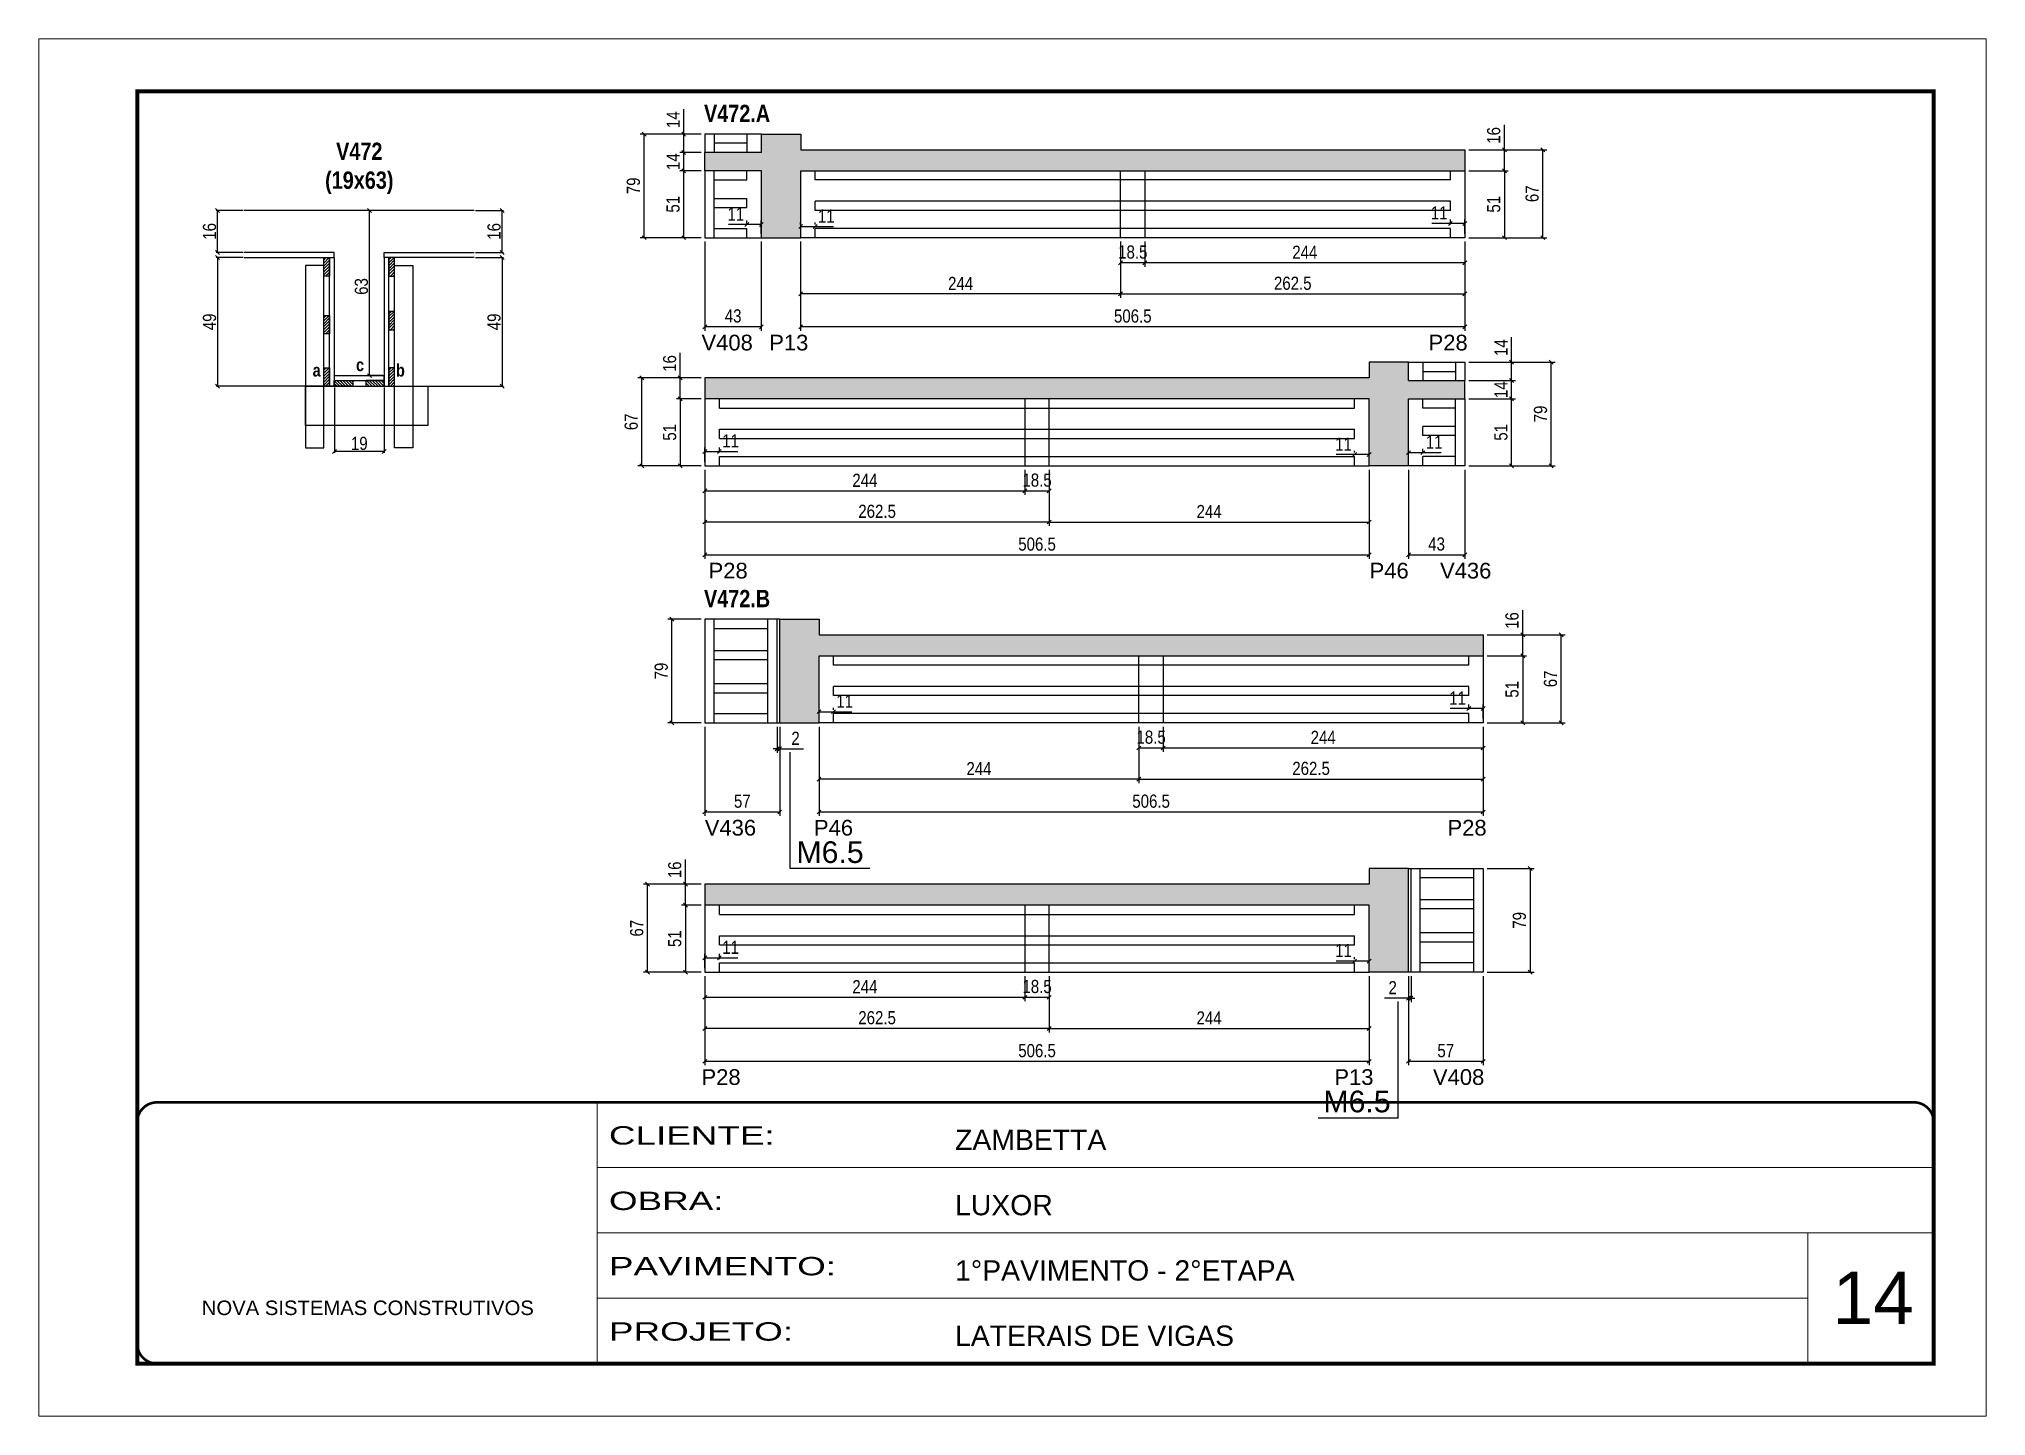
# Model space of a CAD drawing. Extents: x 3309 to 9563, y -2522 to 14608.
# Drawn here: x 4908 to 6393, y 10112 to 11162 of the extents above; entities that cross this region are included whole.
import ezdxf

# ---------------------------------------------------------------- set-up
doc = ezdxf.new("R2010")
doc.units = 0
doc.linetypes.add('CONTINUO', pattern=[0])
doc.linetypes.add('DASHED', pattern=[0.75, 0.5, -0.25])
for name, color, linetype in [('5', 5, 'Continuous'), ('COTA', 241, 'Continuous'), ('detalhes', 4, 'Continuous'), ('NOMENCLATURA', 7, 'Continuous'), ('Painéis', 200, 'Continuous'), ('SARR_2.2x7', 40, 'Continuous'), ('SARR_3.5x7', 81, 'Continuous'), ('SARR_EDITAR', 141, 'Continuous')]:
    doc.layers.add(name, color=color, linetype=linetype)
for name, color, linetype, lineweight in [('CARIMBO', 255, 'Continuous', 9), ('CONCRETO', 251, 'Continuous', 25), ('Folhas', 255, 'Continuous', 9), ('SARRAFO DE PRESSAO', 251, 'DASHED', 9)]:
    doc.layers.add(name, color=color, linetype=linetype, lineweight=lineweight)
doc.styles.add('ARIAL', font='arial.ttf')
doc.styles.add('COTA TECNICA', font='techl___.ttf', dxfattribs={"height": 10})
doc.styles.add('COTA TECNICA 2X', font='techl___.ttf', dxfattribs={"height": 10})
doc.styles.get("Standard").update_dxf_attribs({"font": 'arial.ttf'})
doc.styles.add('TECNICA', font='techb___.ttf', dxfattribs={"height": 10})
doc.styles.add('Tecnologia', font='')
doc.styles.get('Tecnologia').set_extended_font_data('Forgotten Futurist')
doc.dimstyles.new('PAINEL', dxfattribs={"dimtxt": 10, "dimasz": 3, "dimexe": 3, "dimexo": 3, "dimgap": 3, "dimtad": 1, "dimdec": 1, "dimzin": 12, "dimdsep": 46, "dimtxsty": 'COTA TECNICA', "dimblk1": 'OBLIQUE', "dimblk2": 'OBLIQUE', "dimsah": 1, "dimcen": 0.9, "dimclrd": 4, "dimclre": 4, "dimclrt": 240, "dimadec": 1, "dimazin": 3, "dimtfac": 1, "dimtdec": 1, "dimtmove": 0, "dimatfit": 3, "dimfxl": 1, "dimtolj": 1, "dimtzin": 12, "dimarcsym": 0})
doc.dimstyles.new('SECAO', dxfattribs={"dimscale": 0.333333, "dimtxt": 5, "dimasz": 9, "dimexe": 3, "dimexo": 3, "dimgap": 3, "dimtad": 1, "dimdec": 1, "dimlfac": 0.5, "dimzin": 12, "dimdsep": 46, "dimtxsty": 'COTA TECNICA 2X', "dimblk1": 'OBLIQUE', "dimblk2": 'OBLIQUE', "dimsah": 1, "dimcen": 0.9, "dimclrd": 4, "dimclre": 4, "dimclrt": 240, "dimadec": 1, "dimazin": 3, "dimtfac": 1, "dimtdec": 1, "dimtmove": 0, "dimatfit": 3, "dimfxl": 1, "dimtolj": 1, "dimtzin": 12, "dimarcsym": 0})
pattern_1 = [(135, (38368.6903, -112614.7778), (-1.122532015, -1.122532015), [])]
pattern_2 = [(45, (-118387.018, -22240.1468), (-1.122532015, 1.122532015), [])]
pattern_3 = [(45, (-118387.018, -22324.1468), (-1.122532015, 1.122532015), [])]

msp = doc.modelspace()

# ---------------------------------------------------------------- texts
at = {"layer": '5', "linetype": 'Continuous'}
for s, rotation, p in [('V408', 359.99996, (5413.19, 10924.63)), ('P13', 359.99996, (5464.83, 10924.63)), ('P28', 0.00004, (5967.71, 10924.63)), ('P28', 359.99996, (5418.59, 10750.75)), ('P46', 359.99996, (5922.72, 10750.75)), ('V436', 0.00004, (5976.45, 10750.75)), ('V436', 359.99996, (5415.68, 10554.73)), ('P46', 0.00004, (5498.93, 10554.73)), ('P28', 0.00004, (5982.14, 10554.73)), ('P28', 359.99996, (5413.19, 10364.62)), ('P13', 359.99996, (5895.86, 10364.62)), ('V408', 0.00004, (5971.04, 10364.62))]:
    msp.add_text(s, height=12, rotation=rotation, dxfattribs=at).set_placement(p)
at = {"layer": 'CARIMBO', "style": 'ARIAL'}
msp.add_text('14', height=40, dxfattribs=at).set_placement((6275.73, 10182.28))
at = {"layer": 'detalhes', "style": 'TECNICA'}
for s, p in [('c', (5149.7, 10908.86)), ('b', (5180.19, 10904.74)), ('a', (5116.63, 10904.75))]:
    msp.add_text(s, height=9.6, dxfattribs=at).set_placement(p)
at = {"layer": 'NOMENCLATURA', "style": 'TECNICA'}
for s, p in [('V472.A', (5415.1, 11098.77)), ('V472.B', (5415.1, 10728.87))]:
    msp.add_text(s, height=13.2, dxfattribs=at).set_placement(p)
at = {"layer": 'NOMENCLATURA', "linetype": 'Continuous'}
for p in [(5485.62, 10533.85), (5887.48, 10343.74)]:
    msp.add_text('M6.5', height=16.5, dxfattribs=at).set_placement(p)
at = {"layer": 'NOMENCLATURA', "insert": (5152.18, 11083.09), "char_height": 13.2, "attachment_point": 2, "style": 'TECNICA'}
msp.add_mtext_dynamic_manual_height_columns('V472\\P(19x63)', width=300.2766, gutter_width=1, heights=[0], dxfattribs=at)

# ---------------------------------------------------------------- blocks, each defined once
blk = doc.blocks.new('9999999999')
at = {"color": 30, "linetype": 'CONTINUO'}
for p, q in [((98564.6, 34230.2), (98564.6, 34429.4)), ((98564.6, 34379.6), (99584, 34379.6)), ((98564.6, 34329.8), (99488, 34329.8)), ((99584, 34329.8), (99488, 34329.8)), ((99488, 34329.8), (99488, 34230.2)), ((98564.6, 34280), (99488, 34280))]:
    blk.add_line(p, q, dxfattribs=at)
at = {"color": 30, "linetype": 'CONTINUO', "const_width": 2}
blk.add_lwpolyline([(99584, 34230.2), (99584, 34414.4, 0.414214), (99569, 34429.4), (98229, 34429.4, 0.414214), (98214, 34414.4), (98214, 34245.2, 0.414214), (98229, 34230.2), (99584, 34230.2)], format="xyb", dxfattribs=at)
at = {"layer": 'Folhas'}
blk.add_lwpolyline([(98139, 34190.2), (99624, 34190.2), (99624, 35240.2), (98139, 35240.2)], close=True, dxfattribs=at)
at = {"layer": 'Folhas', "color": 30, "const_width": 3}
blk.add_lwpolyline([(98214, 34230.2), (99584, 34230.2), (99584, 35200.2), (98214, 35200.2)], close=True, dxfattribs=at)
at = {"color": 7, "linetype": 'Continuous', "ltscale": 5, "style": 'ARIAL'}
for s, height, p in [('ZAMBETTA', 15.48, (98837.7, 34393.1)), ('LUXOR', 15.48, (98837.7, 34343.3)), ('1°PAVIMENTO - 2°ETAPA', 15.483, (98837.7, 34293.5)), ('NOVA SISTEMAS CONSTRUTIVOS', 11.059, (98263.2, 34267.2)), ('LATERAIS DE VIGAS', 15.483, (98837.7, 34243.7))]:
    blk.add_text(s, height=height, dxfattribs=at).set_placement(p)
at = {"layer": 'Folhas', "color": 7, "style": 'Tecnologia', "width": 1.5}
for s, p in [('CLIENTE:', (98573.7, 34397.2)), ('OBRA:', (98573.7, 34347.3)), ('PAVIMENTO:', (98573.7, 34297.5)), ('PROJETO:', (98573.7, 34247.7))]:
    blk.add_text(s, height=14, dxfattribs=at).set_placement(p)
blk = doc.blocks.new('_Oblique')
at = {"color": 0, "linetype": 'ByBlock', "lineweight": -2}
blk.add_line((-0.5, -0.5), (0.5, 0.5), dxfattribs=at)
blk = doc.blocks.new('*D359')
at = {"layer": 'COTA', "color": 4, "lineweight": -2, "transparency": 16777216}
for p, q in [((5133.2, 10896.4), (5133.2, 10846.6)), ((5171.2, 10896.4), (5171.2, 10846.6)), ((5171.2, 10847.6), (5133.2, 10847.6))]:
    blk.add_line(p, q, dxfattribs=at)
at = {"layer": 'Defpoints', "color": 0, "transparency": 16777216}
for p in [(5133.2, 10897.4), (5171.2, 10897.4), (5133.2, 10847.6)]:
    blk.add_point(p, dxfattribs=at)
at = {"layer": 'COTA', "color": 4, "lineweight": -2, "transparency": 16777216, "xscale": 3, "yscale": 3, "zscale": 3, "rotation": 180}
blk.add_blockref('_Oblique', (5133.2, 10847.6), dxfattribs=at)
at = {"layer": 'COTA', "color": 4, "lineweight": -2, "transparency": 16777216, "xscale": 3, "yscale": 3, "zscale": 3}
blk.add_blockref('_Oblique', (5171.2, 10847.6), dxfattribs=at)
at = {"layer": 'COTA', "color": 240, "transparency": 16777216, "insert": (5152.2, 10853.7), "char_height": 10, "attachment_point": 5, "style": 'COTA TECNICA 2X'}
blk.add_mtext('\\A1;19', dxfattribs=at)
blk = doc.blocks.new('*D360')
at = {"layer": 'COTA', "color": 4, "lineweight": -2, "transparency": 16777216}
for p, q in [((5063.5, 10995.4), (5043.1, 10995.4)), ((5044.1, 10995.4), (5044.1, 10897.4)), ((5124.2, 10897.4), (5043.1, 10897.4))]:
    blk.add_line(p, q, dxfattribs=at)
at = {"layer": 'Defpoints', "color": 0, "transparency": 16777216}
for p in [(5064.5, 10995.4), (5044.1, 10897.4), (5125.2, 10897.4, 0)]:
    blk.add_point(p, dxfattribs=at)
at = {"layer": 'COTA', "color": 4, "lineweight": -2, "transparency": 16777216, "xscale": 3, "yscale": 3, "zscale": 3}
for p, rotation in [((5044.1, 10995.4), 90), ((5044.1, 10897.4), 270)]:
    blk.add_blockref('_Oblique', p, dxfattribs=dict(at, rotation=rotation))
at = {"layer": 'COTA', "color": 240, "transparency": 16777216, "insert": (5038, 10946.4), "char_height": 10, "attachment_point": 5, "rotation": 90, "style": 'COTA TECNICA 2X'}
blk.add_mtext('\\A1;49', dxfattribs=at)
blk = doc.blocks.new('*D361')
at = {"layer": 'COTA', "color": 4, "lineweight": -2, "transparency": 16777216}
for p, q in [((5240.9, 10995.4), (5262.1, 10995.4)), ((5261.1, 10995.4), (5261.1, 10897.4)), ((5180.2, 10897.4), (5262.1, 10897.4))]:
    blk.add_line(p, q, dxfattribs=at)
at = {"layer": 'Defpoints', "color": 0, "transparency": 16777216}
for p in [(5239.9, 10995.4), (5179.2, 10897.4, 0), (5261.1, 10897.4)]:
    blk.add_point(p, dxfattribs=at)
at = {"layer": 'COTA', "color": 4, "lineweight": -2, "transparency": 16777216, "xscale": 3, "yscale": 3, "zscale": 3}
for p, rotation in [((5261.1, 10995.4), 90), ((5261.1, 10897.4), 270)]:
    blk.add_blockref('_Oblique', p, dxfattribs=dict(at, rotation=rotation))
at = {"layer": 'COTA', "color": 240, "transparency": 16777216, "insert": (5255, 10946.4), "char_height": 10, "attachment_point": 5, "rotation": 90, "style": 'COTA TECNICA 2X'}
blk.add_mtext('\\A1;49', dxfattribs=at)
blk = doc.blocks.new('*D362')
at = {"layer": 'COTA', "color": 4, "lineweight": -2, "transparency": 16777216}
for p, q in [((5170.2, 11031.4), (5159, 11031.4)), ((5160, 10905.4), (5160, 11031.4)), ((5170.2, 10905.4), (5159, 10905.4))]:
    blk.add_line(p, q, dxfattribs=at)
at = {"layer": 'Defpoints', "color": 0, "transparency": 16777216}
for p in [(5160, 11031.4), (5171.2, 11031.4), (5171.2, 10905.4)]:
    blk.add_point(p, dxfattribs=at)
at = {"layer": 'COTA', "color": 4, "lineweight": -2, "transparency": 16777216, "xscale": 3, "yscale": 3, "zscale": 3}
for p, rotation in [((5160, 11031.4), 90), ((5160, 10905.4), 270)]:
    blk.add_blockref('_Oblique', p, dxfattribs=dict(at, rotation=rotation))
at = {"layer": 'COTA', "color": 240, "transparency": 16777216, "insert": (5153.8, 10973.4), "char_height": 10, "attachment_point": 5, "rotation": 90, "style": 'COTA TECNICA 2X'}
blk.add_mtext('\\A1;63', dxfattribs=at)
blk = doc.blocks.new('*D363')
at = {"layer": 'COTA', "color": 4, "lineweight": -2, "transparency": 16777216}
for p, q in [((5240.9, 11031.4), (5262.1, 11031.4)), ((5261.1, 10999.4), (5261.1, 11031.4)), ((5240.9, 10999.4), (5262.1, 10999.4))]:
    blk.add_line(p, q, dxfattribs=at)
at = {"layer": 'Defpoints', "color": 0, "transparency": 16777216}
for p in [(5239.9, 11031.4), (5261.1, 11031.4), (5239.9, 10999.4)]:
    blk.add_point(p, dxfattribs=at)
at = {"layer": 'COTA', "color": 4, "lineweight": -2, "transparency": 16777216, "xscale": 3, "yscale": 3, "zscale": 3}
for p, rotation in [((5261.1, 11031.4), 90), ((5261.1, 10999.4), 270)]:
    blk.add_blockref('_Oblique', p, dxfattribs=dict(at, rotation=rotation))
at = {"layer": 'COTA', "color": 240, "transparency": 16777216, "insert": (5255, 11015.4), "char_height": 10, "attachment_point": 5, "rotation": 90, "style": 'COTA TECNICA 2X'}
blk.add_mtext('\\A1;16', dxfattribs=at)
blk = doc.blocks.new('*D366')
at = {"layer": 'COTA', "color": 4, "lineweight": -2, "transparency": 16777216}
for p, q in [((5063.5, 11031.4), (5043.1, 11031.4)), ((5044.1, 10999.4), (5044.1, 11031.4)), ((5063.5, 10999.4), (5043.1, 10999.4))]:
    blk.add_line(p, q, dxfattribs=at)
at = {"layer": 'Defpoints', "color": 0, "transparency": 16777216}
for p in [(5044.1, 11031.4), (5064.5, 11031.4), (5064.5, 10999.4)]:
    blk.add_point(p, dxfattribs=at)
at = {"layer": 'COTA', "color": 4, "lineweight": -2, "transparency": 16777216, "xscale": 3, "yscale": 3, "zscale": 3}
for p, rotation in [((5044.1, 11031.4), 90), ((5044.1, 10999.4), 270)]:
    blk.add_blockref('_Oblique', p, dxfattribs=dict(at, rotation=rotation))
at = {"layer": 'COTA', "color": 240, "transparency": 16777216, "insert": (5038, 11015.4), "char_height": 10, "attachment_point": 5, "rotation": 90, "style": 'COTA TECNICA 2X'}
blk.add_mtext('\\A1;16', dxfattribs=at)
blk = doc.blocks.new('*D367')
at = {"layer": 'COTA', "color": 4, "lineweight": -2, "transparency": 16777216}
for p, q in [((5415.8, 11007.6), (5415.8, 10939.6)), ((5458.8, 11007.6), (5458.8, 10939.6)), ((5458.8, 10942.6), (5415.8, 10942.6))]:
    blk.add_line(p, q, dxfattribs=at)
at = {"layer": 'Defpoints', "color": 0, "transparency": 16777216}
for p in [(5415.8, 11010.6), (5458.8, 11010.6), (5415.8, 10942.6)]:
    blk.add_point(p, dxfattribs=at)
at = {"layer": 'COTA', "color": 4, "lineweight": -2, "transparency": 16777216, "xscale": 3, "yscale": 3, "zscale": 3, "rotation": 180}
blk.add_blockref('_Oblique', (5415.8, 10942.6), dxfattribs=at)
at = {"layer": 'COTA', "color": 4, "lineweight": -2, "transparency": 16777216, "xscale": 3, "yscale": 3, "zscale": 3}
blk.add_blockref('_Oblique', (5458.8, 10942.6), dxfattribs=at)
at = {"layer": 'COTA', "color": 240, "transparency": 16777216, "insert": (5437.3, 10950.9), "char_height": 10, "attachment_point": 5, "style": 'COTA TECNICA'}
blk.add_mtext('\\A1;43', dxfattribs=at)
blk = doc.blocks.new('*D368')
at = {"layer": 'COTA', "color": 4, "lineweight": -2, "transparency": 16777216}
for p, q in [((5488.8, 11007.6), (5488.8, 10939.6)), ((5995.3, 11007.6), (5995.3, 10939.6)), ((5995.3, 10942.6), (5488.8, 10942.6))]:
    blk.add_line(p, q, dxfattribs=at)
at = {"layer": 'Defpoints', "color": 0, "transparency": 16777216}
for p in [(5488.8, 11010.6), (5995.3, 11010.6), (5488.8, 10942.6)]:
    blk.add_point(p, dxfattribs=at)
at = {"layer": 'COTA', "color": 4, "lineweight": -2, "transparency": 16777216, "xscale": 3, "yscale": 3, "zscale": 3, "rotation": 180}
blk.add_blockref('_Oblique', (5488.8, 10942.6), dxfattribs=at)
at = {"layer": 'COTA', "color": 4, "lineweight": -2, "transparency": 16777216, "xscale": 3, "yscale": 3, "zscale": 3}
blk.add_blockref('_Oblique', (5995.3, 10942.6), dxfattribs=at)
at = {"layer": 'COTA', "color": 240, "transparency": 16777216, "insert": (5742.1, 10950.8), "char_height": 10, "attachment_point": 5, "style": 'COTA TECNICA'}
blk.add_mtext('\\A1;506.5', dxfattribs=at)
blk = doc.blocks.new('*D369')
at = {"layer": 'COTA', "color": 4, "lineweight": -2, "transparency": 16777216}
for p, q in [((5751.3, 11007.6), (5751.3, 10988.4)), ((5995.3, 11007.6), (5995.3, 10988.4)), ((5995.3, 10991.4), (5751.3, 10991.4))]:
    blk.add_line(p, q, dxfattribs=at)
at = {"layer": 'Defpoints', "color": 0, "transparency": 16777216}
for p in [(5751.3, 11010.6), (5995.3, 11010.6), (5751.3, 10991.4)]:
    blk.add_point(p, dxfattribs=at)
at = {"layer": 'COTA', "color": 4, "lineweight": -2, "transparency": 16777216, "xscale": 3, "yscale": 3, "zscale": 3, "rotation": 180}
blk.add_blockref('_Oblique', (5751.3, 10991.4), dxfattribs=at)
at = {"layer": 'COTA', "color": 4, "lineweight": -2, "transparency": 16777216, "xscale": 3, "yscale": 3, "zscale": 3}
blk.add_blockref('_Oblique', (5995.3, 10991.4), dxfattribs=at)
at = {"layer": 'COTA', "color": 240, "transparency": 16777216, "insert": (5873.3, 10999.5), "char_height": 10, "attachment_point": 5, "style": 'COTA TECNICA'}
blk.add_mtext('\\A1;244', dxfattribs=at)
blk = doc.blocks.new('*D364')
at = {"layer": 'COTA', "color": 4, "lineweight": -2, "transparency": 16777216}
for p, q in [((5488.8, 11007.6), (5488.8, 10964.7)), ((5732.8, 11007.6), (5732.8, 10964.7)), ((5732.8, 10967.7), (5488.8, 10967.7))]:
    blk.add_line(p, q, dxfattribs=at)
at = {"layer": 'Defpoints', "color": 0, "transparency": 16777216}
for p in [(5488.8, 11010.6), (5732.8, 11010.6), (5488.8, 10967.7)]:
    blk.add_point(p, dxfattribs=at)
at = {"layer": 'COTA', "color": 4, "lineweight": -2, "transparency": 16777216, "xscale": 3, "yscale": 3, "zscale": 3, "rotation": 180}
blk.add_blockref('_Oblique', (5488.8, 10967.7), dxfattribs=at)
at = {"layer": 'COTA', "color": 4, "lineweight": -2, "transparency": 16777216, "xscale": 3, "yscale": 3, "zscale": 3}
blk.add_blockref('_Oblique', (5732.8, 10967.7), dxfattribs=at)
at = {"layer": 'COTA', "color": 240, "transparency": 16777216, "insert": (5610.8, 10975.7), "char_height": 10, "attachment_point": 5, "style": 'COTA TECNICA'}
blk.add_mtext('\\A1;244', dxfattribs=at)
blk = doc.blocks.new('*D370')
at = {"layer": 'COTA', "color": 4, "lineweight": -2, "transparency": 16777216}
for p, q in [((5732.8, 11007.6), (5732.8, 10988.4)), ((5751.3, 11007.6), (5751.3, 10988.4)), ((5751.3, 10991.4), (5732.8, 10991.4))]:
    blk.add_line(p, q, dxfattribs=at)
at = {"layer": 'Defpoints', "color": 0, "transparency": 16777216}
for p in [(5732.8, 11010.6), (5751.3, 11010.6), (5732.8, 10991.4)]:
    blk.add_point(p, dxfattribs=at)
at = {"layer": 'COTA', "color": 4, "lineweight": -2, "transparency": 16777216, "xscale": 3, "yscale": 3, "zscale": 3, "rotation": 180}
blk.add_blockref('_Oblique', (5732.8, 10991.4), dxfattribs=at)
at = {"layer": 'COTA', "color": 4, "lineweight": -2, "transparency": 16777216, "xscale": 3, "yscale": 3, "zscale": 3}
blk.add_blockref('_Oblique', (5751.3, 10991.4), dxfattribs=at)
at = {"layer": 'COTA', "color": 240, "transparency": 16777216, "insert": (5742.1, 10999.6), "char_height": 10, "attachment_point": 5, "style": 'COTA TECNICA'}
blk.add_mtext('\\A1;18.5', dxfattribs=at)
blk = doc.blocks.new('*D371')
at = {"layer": 'COTA', "color": 4, "lineweight": -2, "transparency": 16777216}
for p, q in [((5998.3, 11061.6), (6028.5, 11061.6)), ((6025.5, 11061.6), (6025.5, 11010.6)), ((5998.3, 11010.6), (6028.5, 11010.6))]:
    blk.add_line(p, q, dxfattribs=at)
at = {"layer": 'Defpoints', "color": 0, "transparency": 16777216}
for p in [(5995.3, 11061.6), (5995.3, 11010.6), (6025.5, 11010.6)]:
    blk.add_point(p, dxfattribs=at)
at = {"layer": 'COTA', "color": 4, "lineweight": -2, "transparency": 16777216, "xscale": 3, "yscale": 3, "zscale": 3}
for p, rotation in [((6025.5, 11061.6), 90), ((6025.5, 11010.6), 270)]:
    blk.add_blockref('_Oblique', p, dxfattribs=dict(at, rotation=rotation))
at = {"layer": 'COTA', "color": 240, "transparency": 16777216, "insert": (6017.4, 11036.1), "char_height": 10, "attachment_point": 5, "rotation": 90, "style": 'COTA TECNICA'}
blk.add_mtext('\\A1;51', dxfattribs=at)
blk = doc.blocks.new('*D372')
at = {"layer": 'COTA', "color": 4, "lineweight": -2, "transparency": 16777216}
for p, q in [((6025.5, 11077.6), (6025.5, 11096.6)), ((5998.3, 11077.6), (6028.5, 11077.6)), ((6025.5, 11061.6), (6025.5, 11077.6)), ((5998.3, 11061.6), (6028.5, 11061.6))]:
    blk.add_line(p, q, dxfattribs=at)
at = {"layer": 'Defpoints', "color": 0, "transparency": 16777216}
for p in [(5995.3, 11077.6), (6025.5, 11077.6), (5995.3, 11061.6)]:
    blk.add_point(p, dxfattribs=at)
at = {"layer": 'COTA', "color": 4, "lineweight": -2, "transparency": 16777216, "xscale": 3, "yscale": 3, "zscale": 3}
for p, rotation in [((6025.5, 11077.6), 90), ((6025.5, 11061.6), 270)]:
    blk.add_blockref('_Oblique', p, dxfattribs=dict(at, rotation=rotation))
at = {"layer": 'COTA', "color": 240, "transparency": 16777216, "insert": (6017.4, 11088.6), "char_height": 10, "attachment_point": 5, "rotation": 90, "style": 'COTA TECNICA'}
blk.add_mtext('\\A1;16', dxfattribs=at)
blk = doc.blocks.new('*D373')
at = {"layer": 'COTA', "color": 4, "lineweight": -2, "transparency": 16777216}
for p, q in [((5998.3, 11077.6), (6057.8, 11077.6)), ((6054.8, 11010.6), (6054.8, 11077.6)), ((5998.3, 11010.6), (6057.8, 11010.6))]:
    blk.add_line(p, q, dxfattribs=at)
at = {"layer": 'Defpoints', "color": 0, "transparency": 16777216}
for p in [(5995.3, 11077.6), (6054.8, 11077.6), (5995.3, 11010.6)]:
    blk.add_point(p, dxfattribs=at)
at = {"layer": 'COTA', "color": 4, "lineweight": -2, "transparency": 16777216, "xscale": 3, "yscale": 3, "zscale": 3}
for p, rotation in [((6054.8, 11077.6), 90), ((6054.8, 11010.6), 270)]:
    blk.add_blockref('_Oblique', p, dxfattribs=dict(at, rotation=rotation))
at = {"layer": 'COTA', "color": 240, "transparency": 16777216, "insert": (6046.7, 11044.1), "char_height": 10, "attachment_point": 5, "rotation": 90, "style": 'COTA TECNICA'}
blk.add_mtext('\\A1;67', dxfattribs=at)
blk = doc.blocks.new('*D374')
at = {"layer": 'COTA', "color": 4, "lineweight": -2, "transparency": 16777216}
for p, q in [((5732.8, 11007.6), (5732.8, 10964.7)), ((5995.3, 11007.6), (5995.3, 10964.7)), ((5732.8, 10967.7), (5995.3, 10967.7))]:
    blk.add_line(p, q, dxfattribs=at)
at = {"layer": 'Defpoints', "color": 0, "transparency": 16777216}
for p in [(5732.8, 11010.6), (5995.3, 11010.6), (5995.3, 10967.7)]:
    blk.add_point(p, dxfattribs=at)
at = {"layer": 'COTA', "color": 4, "lineweight": -2, "transparency": 16777216, "xscale": 3, "yscale": 3, "zscale": 3, "rotation": 180}
blk.add_blockref('_Oblique', (5732.8, 10967.7), dxfattribs=at)
at = {"layer": 'COTA', "color": 4, "lineweight": -2, "transparency": 16777216, "xscale": 3, "yscale": 3, "zscale": 3}
blk.add_blockref('_Oblique', (5995.3, 10967.7), dxfattribs=at)
at = {"layer": 'COTA', "color": 240, "transparency": 16777216, "insert": (5864.1, 10975.8), "char_height": 10, "attachment_point": 5, "style": 'COTA TECNICA'}
blk.add_mtext('\\A1;262.5', dxfattribs=at)
blk = doc.blocks.new('*D375')
at = {"layer": 'COTA', "color": 4, "lineweight": -2, "transparency": 16777216}
for p, q in [((5488.8, 11020.6), (5488.8, 11022.1)), ((5488.8, 11019.1), (5499.8, 11019.1)), ((5499.8, 11020.6), (5499.8, 11022.1)), ((5499.8, 11019.1), (5513.9, 11019.1))]:
    blk.add_line(p, q, dxfattribs=at)
at = {"layer": 'Defpoints', "color": 0, "transparency": 16777216}
for p in [(5499.8, 11019.1), (5488.8, 11017.6), (5499.8, 11017.6)]:
    blk.add_point(p, dxfattribs=at)
at = {"layer": 'COTA', "color": 4, "lineweight": -2, "transparency": 16777216, "xscale": 3, "yscale": 3, "zscale": 3, "rotation": 180}
blk.add_blockref('_Oblique', (5488.8, 11019.1), dxfattribs=at)
at = {"layer": 'COTA', "color": 4, "lineweight": -2, "transparency": 16777216, "xscale": 3, "yscale": 3, "zscale": 3}
blk.add_blockref('_Oblique', (5499.8, 11019.1), dxfattribs=at)
at = {"layer": 'COTA', "color": 240, "transparency": 16777216, "insert": (5508.4, 11027.1), "char_height": 10, "attachment_point": 5, "style": 'COTA TECNICA'}
blk.add_mtext('\\A1;11', dxfattribs=at)
blk = doc.blocks.new('*D376')
at = {"layer": 'COTA', "color": 4, "lineweight": -2, "transparency": 16777216}
for p, q in [((5984.3, 11021.5), (5970.2, 11021.5)), ((5984.3, 11020.6), (5984.3, 11024.5)), ((5995.3, 11021.5), (5984.3, 11021.5)), ((5995.3, 11013.6), (5995.3, 11024.5))]:
    blk.add_line(p, q, dxfattribs=at)
at = {"layer": 'Defpoints', "color": 0, "transparency": 16777216}
for p in [(5984.3, 11021.5), (5984.3, 11017.6), (5995.3, 11010.6)]:
    blk.add_point(p, dxfattribs=at)
at = {"layer": 'COTA', "color": 4, "lineweight": -2, "transparency": 16777216, "xscale": 3, "yscale": 3, "zscale": 3, "rotation": 180}
blk.add_blockref('_Oblique', (5984.3, 11021.5), dxfattribs=at)
at = {"layer": 'COTA', "color": 4, "lineweight": -2, "transparency": 16777216, "xscale": 3, "yscale": 3, "zscale": 3}
blk.add_blockref('_Oblique', (5995.3, 11021.5), dxfattribs=at)
at = {"layer": 'COTA', "color": 240, "transparency": 16777216, "insert": (5975.8, 11029.5), "char_height": 10, "attachment_point": 5, "style": 'COTA TECNICA'}
blk.add_mtext('\\A1;11', dxfattribs=at)
blk = doc.blocks.new('*D377')
at = {"layer": 'COTA', "color": 4, "lineweight": -2, "transparency": 16777216}
for p, q in [((5412.8, 11061.6), (5396.6, 11061.6)), ((5399.6, 11010.6), (5399.6, 11061.6)), ((5412.8, 11010.6), (5396.6, 11010.6))]:
    blk.add_line(p, q, dxfattribs=at)
at = {"layer": 'Defpoints', "color": 0, "transparency": 16777216}
for p in [(5399.6, 11061.6), (5415.8, 11061.6), (5415.8, 11010.6)]:
    blk.add_point(p, dxfattribs=at)
at = {"layer": 'COTA', "color": 4, "lineweight": -2, "transparency": 16777216, "xscale": 3, "yscale": 3, "zscale": 3}
for p, rotation in [((5399.6, 11061.6), 90), ((5399.6, 11010.6), 270)]:
    blk.add_blockref('_Oblique', p, dxfattribs=dict(at, rotation=rotation))
at = {"layer": 'COTA', "color": 240, "transparency": 16777216, "insert": (5391.5, 11036.1), "char_height": 10, "attachment_point": 5, "rotation": 90, "style": 'COTA TECNICA'}
blk.add_mtext('\\A1;51', dxfattribs=at)
blk = doc.blocks.new('*D378')
at = {"layer": 'COTA', "color": 4, "lineweight": -2, "transparency": 16777216}
for p, q in [((5412.8, 11075.6), (5396.6, 11075.6)), ((5399.6, 11061.6), (5399.6, 11075.6)), ((5412.8, 11061.6), (5396.6, 11061.6))]:
    blk.add_line(p, q, dxfattribs=at)
at = {"layer": 'Defpoints', "color": 0, "transparency": 16777216}
for p in [(5399.6, 11075.6), (5415.8, 11075.6), (5415.8, 11061.6)]:
    blk.add_point(p, dxfattribs=at)
at = {"layer": 'COTA', "color": 4, "lineweight": -2, "transparency": 16777216, "xscale": 3, "yscale": 3, "zscale": 3}
for p, rotation in [((5399.6, 11075.6), 90), ((5399.6, 11061.6), 270)]:
    blk.add_blockref('_Oblique', p, dxfattribs=dict(at, rotation=rotation))
at = {"layer": 'COTA', "color": 240, "transparency": 16777216, "insert": (5391.5, 11068.6), "char_height": 10, "attachment_point": 5, "rotation": 90, "style": 'COTA TECNICA'}
blk.add_mtext('\\A1;14', dxfattribs=at)
blk = doc.blocks.new('*D379')
at = {"layer": 'COTA', "color": 4, "lineweight": -2, "transparency": 16777216}
for p, q in [((5399.6, 11089.6), (5399.6, 11108.7)), ((5412.8, 11089.6), (5396.6, 11089.6)), ((5399.6, 11075.6), (5399.6, 11089.6)), ((5412.8, 11075.6), (5396.6, 11075.6))]:
    blk.add_line(p, q, dxfattribs=at)
at = {"layer": 'Defpoints', "color": 0, "transparency": 16777216}
for p in [(5399.6, 11089.6), (5415.8, 11089.6), (5415.8, 11075.6)]:
    blk.add_point(p, dxfattribs=at)
at = {"layer": 'COTA', "color": 4, "lineweight": -2, "transparency": 16777216, "xscale": 3, "yscale": 3, "zscale": 3}
for p, rotation in [((5399.6, 11089.6), 90), ((5399.6, 11075.6), 270)]:
    blk.add_blockref('_Oblique', p, dxfattribs=dict(at, rotation=rotation))
at = {"layer": 'COTA', "color": 240, "transparency": 16777216, "insert": (5391.5, 11100.6), "char_height": 10, "attachment_point": 5, "rotation": 90, "style": 'COTA TECNICA'}
blk.add_mtext('\\A1;14', dxfattribs=at)
blk = doc.blocks.new('*D380')
at = {"layer": 'COTA', "color": 4, "lineweight": -2, "transparency": 16777216}
for p, q in [((5412.8, 11089.6), (5366.4, 11089.6)), ((5369.4, 11010.6), (5369.4, 11089.6)), ((5412.8, 11010.6), (5366.4, 11010.6))]:
    blk.add_line(p, q, dxfattribs=at)
at = {"layer": 'Defpoints', "color": 0, "transparency": 16777216}
for p in [(5369.4, 11089.6), (5415.8, 11089.6), (5415.8, 11010.6)]:
    blk.add_point(p, dxfattribs=at)
at = {"layer": 'COTA', "color": 4, "lineweight": -2, "transparency": 16777216, "xscale": 3, "yscale": 3, "zscale": 3}
for p, rotation in [((5369.4, 11089.6), 90), ((5369.4, 11010.6), 270)]:
    blk.add_blockref('_Oblique', p, dxfattribs=dict(at, rotation=rotation))
at = {"layer": 'COTA', "color": 240, "transparency": 16777216, "insert": (5361.3, 11050.1), "char_height": 10, "attachment_point": 5, "rotation": 90, "style": 'COTA TECNICA'}
blk.add_mtext('\\A1;79', dxfattribs=at)
blk = doc.blocks.new('*D381')
at = {"layer": 'COTA', "color": 4, "lineweight": -2, "transparency": 16777216}
for p, q in [((5447.8, 11020.6), (5433.7, 11020.6)), ((5447.8, 11020.6), (5447.8, 11023.6)), ((5458.8, 11020.6), (5447.8, 11020.6)), ((5458.8, 11013.6), (5458.8, 11023.6))]:
    blk.add_line(p, q, dxfattribs=at)
at = {"layer": 'Defpoints', "color": 0, "transparency": 16777216}
for p in [(5447.8, 11020.6), (5447.8, 11017.6), (5458.8, 11010.6)]:
    blk.add_point(p, dxfattribs=at)
at = {"layer": 'COTA', "color": 4, "lineweight": -2, "transparency": 16777216, "xscale": 3, "yscale": 3, "zscale": 3, "rotation": 180}
blk.add_blockref('_Oblique', (5447.8, 11020.6), dxfattribs=at)
at = {"layer": 'COTA', "color": 4, "lineweight": -2, "transparency": 16777216, "xscale": 3, "yscale": 3, "zscale": 3}
blk.add_blockref('_Oblique', (5458.8, 11020.6), dxfattribs=at)
at = {"layer": 'COTA', "color": 240, "transparency": 16777216, "insert": (5439.3, 11028.6), "char_height": 10, "attachment_point": 5, "style": 'COTA TECNICA'}
blk.add_mtext('\\A1;11', dxfattribs=at)
blk = doc.blocks.new('*D382')
at = {"layer": 'COTA', "color": 4, "lineweight": -2, "transparency": 16777216}
for p, q in [((5952.3, 10833.7), (5952.3, 10765.8)), ((5995.3, 10833.7), (5995.3, 10765.8)), ((5952.3, 10768.8), (5995.3, 10768.8))]:
    blk.add_line(p, q, dxfattribs=at)
at = {"layer": 'Defpoints', "color": 0, "transparency": 16777216}
for p in [(5952.3, 10836.7), (5995.3, 10836.7), (5995.3, 10768.8)]:
    blk.add_point(p, dxfattribs=at)
at = {"layer": 'COTA', "color": 4, "lineweight": -2, "transparency": 16777216, "xscale": 3, "yscale": 3, "zscale": 3, "rotation": 180}
blk.add_blockref('_Oblique', (5952.3, 10768.8), dxfattribs=at)
at = {"layer": 'COTA', "color": 4, "lineweight": -2, "transparency": 16777216, "xscale": 3, "yscale": 3, "zscale": 3}
blk.add_blockref('_Oblique', (5995.3, 10768.8), dxfattribs=at)
at = {"layer": 'COTA', "color": 240, "transparency": 16777216, "insert": (5973.8, 10777), "char_height": 10, "attachment_point": 5, "style": 'COTA TECNICA'}
blk.add_mtext('\\A1;43', dxfattribs=at)
blk = doc.blocks.new('*D383')
at = {"layer": 'COTA', "color": 4, "lineweight": -2, "transparency": 16777216}
for p, q in [((5415.8, 10833.7), (5415.8, 10765.8)), ((5922.3, 10833.7), (5922.3, 10765.8)), ((5415.8, 10768.8), (5922.3, 10768.8))]:
    blk.add_line(p, q, dxfattribs=at)
at = {"layer": 'Defpoints', "color": 0, "transparency": 16777216}
for p in [(5415.8, 10836.7), (5922.3, 10836.7), (5922.3, 10768.8)]:
    blk.add_point(p, dxfattribs=at)
at = {"layer": 'COTA', "color": 4, "lineweight": -2, "transparency": 16777216, "xscale": 3, "yscale": 3, "zscale": 3, "rotation": 180}
blk.add_blockref('_Oblique', (5415.8, 10768.8), dxfattribs=at)
at = {"layer": 'COTA', "color": 4, "lineweight": -2, "transparency": 16777216, "xscale": 3, "yscale": 3, "zscale": 3}
blk.add_blockref('_Oblique', (5922.3, 10768.8), dxfattribs=at)
at = {"layer": 'COTA', "color": 240, "transparency": 16777216, "insert": (5669.1, 10776.9), "char_height": 10, "attachment_point": 5, "style": 'COTA TECNICA'}
blk.add_mtext('\\A1;506.5', dxfattribs=at)
blk = doc.blocks.new('*D384')
at = {"layer": 'COTA', "color": 4, "lineweight": -2, "transparency": 16777216}
for p, q in [((5415.8, 10833.7), (5415.8, 10814.6)), ((5659.8, 10833.7), (5659.8, 10814.6)), ((5415.8, 10817.6), (5659.8, 10817.6))]:
    blk.add_line(p, q, dxfattribs=at)
at = {"layer": 'Defpoints', "color": 0, "transparency": 16777216}
for p in [(5415.8, 10836.7), (5659.8, 10836.7), (5659.8, 10817.6)]:
    blk.add_point(p, dxfattribs=at)
at = {"layer": 'COTA', "color": 4, "lineweight": -2, "transparency": 16777216, "xscale": 3, "yscale": 3, "zscale": 3, "rotation": 180}
blk.add_blockref('_Oblique', (5415.8, 10817.6), dxfattribs=at)
at = {"layer": 'COTA', "color": 4, "lineweight": -2, "transparency": 16777216, "xscale": 3, "yscale": 3, "zscale": 3}
blk.add_blockref('_Oblique', (5659.8, 10817.6), dxfattribs=at)
at = {"layer": 'COTA', "color": 240, "transparency": 16777216, "insert": (5537.8, 10825.6), "char_height": 10, "attachment_point": 5, "style": 'COTA TECNICA'}
blk.add_mtext('\\A1;244', dxfattribs=at)
blk = doc.blocks.new('*D365')
at = {"layer": 'COTA', "color": 4, "lineweight": -2, "transparency": 16777216}
for p, q in [((5678.3, 10833.7), (5678.3, 10790.8)), ((5922.3, 10833.7), (5922.3, 10790.8)), ((5678.3, 10793.8), (5922.3, 10793.8))]:
    blk.add_line(p, q, dxfattribs=at)
at = {"layer": 'Defpoints', "color": 0, "transparency": 16777216}
for p in [(5678.3, 10836.7), (5922.3, 10836.7), (5922.3, 10793.8)]:
    blk.add_point(p, dxfattribs=at)
at = {"layer": 'COTA', "color": 4, "lineweight": -2, "transparency": 16777216, "xscale": 3, "yscale": 3, "zscale": 3, "rotation": 180}
blk.add_blockref('_Oblique', (5678.3, 10793.8), dxfattribs=at)
at = {"layer": 'COTA', "color": 4, "lineweight": -2, "transparency": 16777216, "xscale": 3, "yscale": 3, "zscale": 3}
blk.add_blockref('_Oblique', (5922.3, 10793.8), dxfattribs=at)
at = {"layer": 'COTA', "color": 240, "transparency": 16777216, "insert": (5800.3, 10801.8), "char_height": 10, "attachment_point": 5, "style": 'COTA TECNICA'}
blk.add_mtext('\\A1;244', dxfattribs=at)
blk = doc.blocks.new('*D385')
at = {"layer": 'COTA', "color": 4, "lineweight": -2, "transparency": 16777216}
for p, q in [((5659.8, 10833.7), (5659.8, 10814.6)), ((5678.3, 10833.7), (5678.3, 10814.6)), ((5659.8, 10817.6), (5678.3, 10817.6))]:
    blk.add_line(p, q, dxfattribs=at)
at = {"layer": 'Defpoints', "color": 0, "transparency": 16777216}
for p in [(5659.8, 10836.7), (5678.3, 10836.7), (5678.3, 10817.6)]:
    blk.add_point(p, dxfattribs=at)
at = {"layer": 'COTA', "color": 4, "lineweight": -2, "transparency": 16777216, "xscale": 3, "yscale": 3, "zscale": 3, "rotation": 180}
blk.add_blockref('_Oblique', (5659.8, 10817.6), dxfattribs=at)
at = {"layer": 'COTA', "color": 4, "lineweight": -2, "transparency": 16777216, "xscale": 3, "yscale": 3, "zscale": 3}
blk.add_blockref('_Oblique', (5678.3, 10817.6), dxfattribs=at)
at = {"layer": 'COTA', "color": 240, "transparency": 16777216, "insert": (5669.1, 10825.7), "char_height": 10, "attachment_point": 5, "style": 'COTA TECNICA'}
blk.add_mtext('\\A1;18.5', dxfattribs=at)
blk = doc.blocks.new('*D386')
at = {"layer": 'COTA', "color": 4, "lineweight": -2, "transparency": 16777216}
for p, q in [((5412.8, 10887.7), (5394, 10887.7)), ((5397, 10887.7), (5397, 10836.7)), ((5412.8, 10836.7), (5394, 10836.7))]:
    blk.add_line(p, q, dxfattribs=at)
at = {"layer": 'Defpoints', "color": 0, "transparency": 16777216}
for p in [(5415.8, 10887.7), (5397, 10836.7), (5415.8, 10836.7)]:
    blk.add_point(p, dxfattribs=at)
at = {"layer": 'COTA', "color": 4, "lineweight": -2, "transparency": 16777216, "xscale": 3, "yscale": 3, "zscale": 3}
for p, rotation in [((5397, 10887.7), 90), ((5397, 10836.7), 270)]:
    blk.add_blockref('_Oblique', p, dxfattribs=dict(at, rotation=rotation))
at = {"layer": 'COTA', "color": 240, "transparency": 16777216, "insert": (5388.9, 10862.2), "char_height": 10, "attachment_point": 5, "rotation": 90, "style": 'COTA TECNICA'}
blk.add_mtext('\\A1;51', dxfattribs=at)
blk = doc.blocks.new('*D387')
at = {"layer": 'COTA', "color": 4, "lineweight": -2, "transparency": 16777216}
for p, q in [((5397, 10903.7), (5397, 10922.7)), ((5412.8, 10903.7), (5394, 10903.7)), ((5397, 10887.7), (5397, 10903.7)), ((5412.8, 10887.7), (5394, 10887.7))]:
    blk.add_line(p, q, dxfattribs=at)
at = {"layer": 'Defpoints', "color": 0, "transparency": 16777216}
for p in [(5397, 10903.7), (5415.8, 10903.7), (5415.8, 10887.7)]:
    blk.add_point(p, dxfattribs=at)
at = {"layer": 'COTA', "color": 4, "lineweight": -2, "transparency": 16777216, "xscale": 3, "yscale": 3, "zscale": 3}
for p, rotation in [((5397, 10903.7), 90), ((5397, 10887.7), 270)]:
    blk.add_blockref('_Oblique', p, dxfattribs=dict(at, rotation=rotation))
at = {"layer": 'COTA', "color": 240, "transparency": 16777216, "insert": (5388.9, 10914.7), "char_height": 10, "attachment_point": 5, "rotation": 90, "style": 'COTA TECNICA'}
blk.add_mtext('\\A1;16', dxfattribs=at)
blk = doc.blocks.new('*D388')
at = {"layer": 'COTA', "color": 4, "lineweight": -2, "transparency": 16777216}
for p, q in [((5412.8, 10903.7), (5364.7, 10903.7)), ((5367.7, 10836.7), (5367.7, 10903.7)), ((5412.8, 10836.7), (5364.7, 10836.7))]:
    blk.add_line(p, q, dxfattribs=at)
at = {"layer": 'Defpoints', "color": 0, "transparency": 16777216}
for p in [(5367.7, 10903.7), (5415.8, 10903.7), (5415.8, 10836.7)]:
    blk.add_point(p, dxfattribs=at)
at = {"layer": 'COTA', "color": 4, "lineweight": -2, "transparency": 16777216, "xscale": 3, "yscale": 3, "zscale": 3}
for p, rotation in [((5367.7, 10903.7), 90), ((5367.7, 10836.7), 270)]:
    blk.add_blockref('_Oblique', p, dxfattribs=dict(at, rotation=rotation))
at = {"layer": 'COTA', "color": 240, "transparency": 16777216, "insert": (5359.6, 10870.2), "char_height": 10, "attachment_point": 5, "rotation": 90, "style": 'COTA TECNICA'}
blk.add_mtext('\\A1;67', dxfattribs=at)
blk = doc.blocks.new('*D389')
at = {"layer": 'COTA', "color": 4, "lineweight": -2, "transparency": 16777216}
for p, q in [((5415.8, 10833.7), (5415.8, 10790.8)), ((5678.3, 10833.7), (5678.3, 10790.8)), ((5678.3, 10793.8), (5415.8, 10793.8))]:
    blk.add_line(p, q, dxfattribs=at)
at = {"layer": 'Defpoints', "color": 0, "transparency": 16777216}
for p in [(5415.8, 10836.7), (5678.3, 10836.7), (5415.8, 10793.8)]:
    blk.add_point(p, dxfattribs=at)
at = {"layer": 'COTA', "color": 4, "lineweight": -2, "transparency": 16777216, "xscale": 3, "yscale": 3, "zscale": 3, "rotation": 180}
blk.add_blockref('_Oblique', (5415.8, 10793.8), dxfattribs=at)
at = {"layer": 'COTA', "color": 4, "lineweight": -2, "transparency": 16777216, "xscale": 3, "yscale": 3, "zscale": 3}
blk.add_blockref('_Oblique', (5678.3, 10793.8), dxfattribs=at)
at = {"layer": 'COTA', "color": 240, "transparency": 16777216, "insert": (5547.1, 10801.9), "char_height": 10, "attachment_point": 5, "style": 'COTA TECNICA'}
blk.add_mtext('\\A1;262.5', dxfattribs=at)
blk = doc.blocks.new('*D390')
at = {"layer": 'COTA', "color": 4, "lineweight": -2, "transparency": 16777216}
for p, q in [((5911.3, 10845.2), (5897.2, 10845.2)), ((5911.3, 10846.7), (5911.3, 10848.2)), ((5922.3, 10845.2), (5911.3, 10845.2)), ((5922.3, 10846.7), (5922.3, 10848.2))]:
    blk.add_line(p, q, dxfattribs=at)
at = {"layer": 'Defpoints', "color": 0, "transparency": 16777216}
for p in [(5911.3, 10845.2), (5911.3, 10843.7), (5922.3, 10843.7)]:
    blk.add_point(p, dxfattribs=at)
at = {"layer": 'COTA', "color": 4, "lineweight": -2, "transparency": 16777216, "xscale": 3, "yscale": 3, "zscale": 3, "rotation": 180}
blk.add_blockref('_Oblique', (5911.3, 10845.2), dxfattribs=at)
at = {"layer": 'COTA', "color": 4, "lineweight": -2, "transparency": 16777216, "xscale": 3, "yscale": 3, "zscale": 3}
blk.add_blockref('_Oblique', (5922.3, 10845.2), dxfattribs=at)
at = {"layer": 'COTA', "color": 240, "transparency": 16777216, "insert": (5902.8, 10853.2), "char_height": 10, "attachment_point": 5, "style": 'COTA TECNICA'}
blk.add_mtext('\\A1;11', dxfattribs=at)
blk = doc.blocks.new('*D391')
at = {"layer": 'COTA', "color": 4, "lineweight": -2, "transparency": 16777216}
for p, q in [((5415.8, 10839.7), (5415.8, 10850.6)), ((5415.8, 10847.6), (5426.8, 10847.6)), ((5426.8, 10846.7), (5426.8, 10850.6)), ((5426.8, 10847.6), (5440.9, 10847.6))]:
    blk.add_line(p, q, dxfattribs=at)
at = {"layer": 'Defpoints', "color": 0, "transparency": 16777216}
for p in [(5426.8, 10847.6), (5426.8, 10843.7), (5415.8, 10836.7)]:
    blk.add_point(p, dxfattribs=at)
at = {"layer": 'COTA', "color": 4, "lineweight": -2, "transparency": 16777216, "xscale": 3, "yscale": 3, "zscale": 3, "rotation": 180}
blk.add_blockref('_Oblique', (5415.8, 10847.6), dxfattribs=at)
at = {"layer": 'COTA', "color": 4, "lineweight": -2, "transparency": 16777216, "xscale": 3, "yscale": 3, "zscale": 3}
blk.add_blockref('_Oblique', (5426.8, 10847.6), dxfattribs=at)
at = {"layer": 'COTA', "color": 240, "transparency": 16777216, "insert": (5435.4, 10855.7), "char_height": 10, "attachment_point": 5, "style": 'COTA TECNICA'}
blk.add_mtext('\\A1;11', dxfattribs=at)
blk = doc.blocks.new('*D392')
at = {"layer": 'COTA', "color": 4, "lineweight": -2, "transparency": 16777216}
for p, q in [((5998.3, 10887.7), (6034, 10887.7)), ((6031, 10836.7), (6031, 10887.7)), ((5998.3, 10836.7), (6034, 10836.7))]:
    blk.add_line(p, q, dxfattribs=at)
at = {"layer": 'Defpoints', "color": 0, "transparency": 16777216}
for p in [(5995.3, 10887.7), (6031, 10887.7), (5995.3, 10836.7)]:
    blk.add_point(p, dxfattribs=at)
at = {"layer": 'COTA', "color": 4, "lineweight": -2, "transparency": 16777216, "xscale": 3, "yscale": 3, "zscale": 3}
for p, rotation in [((6031, 10887.7), 90), ((6031, 10836.7), 270)]:
    blk.add_blockref('_Oblique', p, dxfattribs=dict(at, rotation=rotation))
at = {"layer": 'COTA', "color": 240, "transparency": 16777216, "insert": (6022.9, 10862.2), "char_height": 10, "attachment_point": 5, "rotation": 90, "style": 'COTA TECNICA'}
blk.add_mtext('\\A1;51', dxfattribs=at)
blk = doc.blocks.new('*D393')
at = {"layer": 'COTA', "color": 4, "lineweight": -2, "transparency": 16777216}
for p, q in [((5998.3, 10901.7), (6034, 10901.7)), ((6031, 10887.7), (6031, 10901.7)), ((5998.3, 10887.7), (6034, 10887.7))]:
    blk.add_line(p, q, dxfattribs=at)
at = {"layer": 'Defpoints', "color": 0, "transparency": 16777216}
for p in [(5995.3, 10901.7), (6031, 10901.7), (5995.3, 10887.7)]:
    blk.add_point(p, dxfattribs=at)
at = {"layer": 'COTA', "color": 4, "lineweight": -2, "transparency": 16777216, "xscale": 3, "yscale": 3, "zscale": 3}
for p, rotation in [((6031, 10901.7), 90), ((6031, 10887.7), 270)]:
    blk.add_blockref('_Oblique', p, dxfattribs=dict(at, rotation=rotation))
at = {"layer": 'COTA', "color": 240, "transparency": 16777216, "insert": (6022.9, 10894.7), "char_height": 10, "attachment_point": 5, "rotation": 90, "style": 'COTA TECNICA'}
blk.add_mtext('\\A1;14', dxfattribs=at)
blk = doc.blocks.new('*D394')
at = {"layer": 'COTA', "color": 4, "lineweight": -2, "transparency": 16777216}
for p, q in [((6031, 10915.7), (6031, 10934.8)), ((5998.3, 10915.7), (6034, 10915.7)), ((6031, 10901.7), (6031, 10915.7)), ((5998.3, 10901.7), (6034, 10901.7))]:
    blk.add_line(p, q, dxfattribs=at)
at = {"layer": 'Defpoints', "color": 0, "transparency": 16777216}
for p in [(5995.3, 10915.7), (6031, 10915.7), (5995.3, 10901.7)]:
    blk.add_point(p, dxfattribs=at)
at = {"layer": 'COTA', "color": 4, "lineweight": -2, "transparency": 16777216, "xscale": 3, "yscale": 3, "zscale": 3}
for p, rotation in [((6031, 10915.7), 90), ((6031, 10901.7), 270)]:
    blk.add_blockref('_Oblique', p, dxfattribs=dict(at, rotation=rotation))
at = {"layer": 'COTA', "color": 240, "transparency": 16777216, "insert": (6022.9, 10926.8), "char_height": 10, "attachment_point": 5, "rotation": 90, "style": 'COTA TECNICA'}
blk.add_mtext('\\A1;14', dxfattribs=at)
blk = doc.blocks.new('*D395')
at = {"layer": 'COTA', "color": 4, "lineweight": -2, "transparency": 16777216}
for p, q in [((5998.3, 10915.7), (6064.2, 10915.7)), ((6061.2, 10836.7), (6061.2, 10915.7)), ((5998.3, 10836.7), (6064.2, 10836.7))]:
    blk.add_line(p, q, dxfattribs=at)
at = {"layer": 'Defpoints', "color": 0, "transparency": 16777216}
for p in [(5995.3, 10915.7), (6061.2, 10915.7), (5995.3, 10836.7)]:
    blk.add_point(p, dxfattribs=at)
at = {"layer": 'COTA', "color": 4, "lineweight": -2, "transparency": 16777216, "xscale": 3, "yscale": 3, "zscale": 3}
for p, rotation in [((6061.2, 10915.7), 90), ((6061.2, 10836.7), 270)]:
    blk.add_blockref('_Oblique', p, dxfattribs=dict(at, rotation=rotation))
at = {"layer": 'COTA', "color": 240, "transparency": 16777216, "insert": (6053.1, 10876.2), "char_height": 10, "attachment_point": 5, "rotation": 90, "style": 'COTA TECNICA'}
blk.add_mtext('\\A1;79', dxfattribs=at)
blk = doc.blocks.new('*D396')
at = {"layer": 'COTA', "color": 4, "lineweight": -2, "transparency": 16777216}
for p, q in [((5952.3, 10839.7), (5952.3, 10849.7)), ((5952.3, 10846.7), (5963.3, 10846.7)), ((5963.3, 10846.7), (5963.3, 10849.7)), ((5963.3, 10846.7), (5977.4, 10846.7))]:
    blk.add_line(p, q, dxfattribs=at)
at = {"layer": 'Defpoints', "color": 0, "transparency": 16777216}
for p in [(5963.3, 10846.7), (5963.3, 10843.7), (5952.3, 10836.7)]:
    blk.add_point(p, dxfattribs=at)
at = {"layer": 'COTA', "color": 4, "lineweight": -2, "transparency": 16777216, "xscale": 3, "yscale": 3, "zscale": 3, "rotation": 180}
blk.add_blockref('_Oblique', (5952.3, 10846.7), dxfattribs=at)
at = {"layer": 'COTA', "color": 4, "lineweight": -2, "transparency": 16777216, "xscale": 3, "yscale": 3, "zscale": 3}
blk.add_blockref('_Oblique', (5963.3, 10846.7), dxfattribs=at)
at = {"layer": 'COTA', "color": 240, "transparency": 16777216, "insert": (5971.9, 10854.7), "char_height": 10, "attachment_point": 5, "style": 'COTA TECNICA'}
blk.add_mtext('\\A1;11', dxfattribs=at)
blk = doc.blocks.new('*D401')
at = {"layer": 'COTA', "color": 4, "lineweight": -2, "transparency": 16777216}
for p, q in [((5415.8, 10637.7), (5415.8, 10569.7)), ((5472.8, 10637.7), (5472.8, 10569.7)), ((5472.8, 10572.7), (5415.8, 10572.7))]:
    blk.add_line(p, q, dxfattribs=at)
at = {"layer": 'Defpoints', "color": 0, "transparency": 16777216}
for p in [(5415.8, 10640.7), (5472.8, 10640.7), (5415.8, 10572.7)]:
    blk.add_point(p, dxfattribs=at)
at = {"layer": 'COTA', "color": 4, "lineweight": -2, "transparency": 16777216, "xscale": 3, "yscale": 3, "zscale": 3, "rotation": 180}
blk.add_blockref('_Oblique', (5415.8, 10572.7), dxfattribs=at)
at = {"layer": 'COTA', "color": 4, "lineweight": -2, "transparency": 16777216, "xscale": 3, "yscale": 3, "zscale": 3}
blk.add_blockref('_Oblique', (5472.8, 10572.7), dxfattribs=at)
at = {"layer": 'COTA', "color": 240, "transparency": 16777216, "insert": (5444.3, 10580.9), "char_height": 10, "attachment_point": 5, "style": 'COTA TECNICA'}
blk.add_mtext('\\A1;57', dxfattribs=at)
blk = doc.blocks.new('*D402')
at = {"layer": 'COTA', "color": 4, "lineweight": -2, "transparency": 16777216}
for p, q in [((5502.8, 10637.7), (5502.8, 10569.7)), ((6009.3, 10637.7), (6009.3, 10569.7)), ((6009.3, 10572.7), (5502.8, 10572.7))]:
    blk.add_line(p, q, dxfattribs=at)
at = {"layer": 'Defpoints', "color": 0, "transparency": 16777216}
for p in [(5502.8, 10640.7), (6009.3, 10640.7), (5502.8, 10572.7)]:
    blk.add_point(p, dxfattribs=at)
at = {"layer": 'COTA', "color": 4, "lineweight": -2, "transparency": 16777216, "xscale": 3, "yscale": 3, "zscale": 3, "rotation": 180}
blk.add_blockref('_Oblique', (5502.8, 10572.7), dxfattribs=at)
at = {"layer": 'COTA', "color": 4, "lineweight": -2, "transparency": 16777216, "xscale": 3, "yscale": 3, "zscale": 3}
blk.add_blockref('_Oblique', (6009.3, 10572.7), dxfattribs=at)
at = {"layer": 'COTA', "color": 240, "transparency": 16777216, "insert": (5756.1, 10580.9), "char_height": 10, "attachment_point": 5, "style": 'COTA TECNICA'}
blk.add_mtext('\\A1;506.5', dxfattribs=at)
blk = doc.blocks.new('*D403')
at = {"layer": 'COTA', "color": 4, "lineweight": -2, "transparency": 16777216}
for p, q in [((5765.3, 10637.7), (5765.3, 10618.5)), ((6009.3, 10637.7), (6009.3, 10618.5)), ((6009.3, 10621.5), (5765.3, 10621.5))]:
    blk.add_line(p, q, dxfattribs=at)
at = {"layer": 'Defpoints', "color": 0, "transparency": 16777216}
for p in [(5765.3, 10640.7), (6009.3, 10640.7), (5765.3, 10621.5)]:
    blk.add_point(p, dxfattribs=at)
at = {"layer": 'COTA', "color": 4, "lineweight": -2, "transparency": 16777216, "xscale": 3, "yscale": 3, "zscale": 3, "rotation": 180}
blk.add_blockref('_Oblique', (5765.3, 10621.5), dxfattribs=at)
at = {"layer": 'COTA', "color": 4, "lineweight": -2, "transparency": 16777216, "xscale": 3, "yscale": 3, "zscale": 3}
blk.add_blockref('_Oblique', (6009.3, 10621.5), dxfattribs=at)
at = {"layer": 'COTA', "color": 240, "transparency": 16777216, "insert": (5887.3, 10629.6), "char_height": 10, "attachment_point": 5, "style": 'COTA TECNICA'}
blk.add_mtext('\\A1;244', dxfattribs=at)
blk = doc.blocks.new('*D397')
at = {"layer": 'COTA', "color": 4, "lineweight": -2, "transparency": 16777216}
for p, q in [((5502.8, 10637.7), (5502.8, 10594.8)), ((5746.8, 10637.7), (5746.8, 10594.8)), ((5746.8, 10597.8), (5502.8, 10597.8))]:
    blk.add_line(p, q, dxfattribs=at)
at = {"layer": 'Defpoints', "color": 0, "transparency": 16777216}
for p in [(5502.8, 10640.7), (5746.8, 10640.7), (5502.8, 10597.8)]:
    blk.add_point(p, dxfattribs=at)
at = {"layer": 'COTA', "color": 4, "lineweight": -2, "transparency": 16777216, "xscale": 3, "yscale": 3, "zscale": 3, "rotation": 180}
blk.add_blockref('_Oblique', (5502.8, 10597.8), dxfattribs=at)
at = {"layer": 'COTA', "color": 4, "lineweight": -2, "transparency": 16777216, "xscale": 3, "yscale": 3, "zscale": 3}
blk.add_blockref('_Oblique', (5746.8, 10597.8), dxfattribs=at)
at = {"layer": 'COTA', "color": 240, "transparency": 16777216, "insert": (5624.8, 10605.8), "char_height": 10, "attachment_point": 5, "style": 'COTA TECNICA'}
blk.add_mtext('\\A1;244', dxfattribs=at)
blk = doc.blocks.new('*D404')
at = {"layer": 'COTA', "color": 4, "lineweight": -2, "transparency": 16777216}
for p, q in [((5746.8, 10637.7), (5746.8, 10618.5)), ((5765.3, 10637.7), (5765.3, 10618.5)), ((5765.3, 10621.5), (5746.8, 10621.5))]:
    blk.add_line(p, q, dxfattribs=at)
at = {"layer": 'Defpoints', "color": 0, "transparency": 16777216}
for p in [(5746.8, 10640.7), (5765.3, 10640.7), (5746.8, 10621.5)]:
    blk.add_point(p, dxfattribs=at)
at = {"layer": 'COTA', "color": 4, "lineweight": -2, "transparency": 16777216, "xscale": 3, "yscale": 3, "zscale": 3, "rotation": 180}
blk.add_blockref('_Oblique', (5746.8, 10621.5), dxfattribs=at)
at = {"layer": 'COTA', "color": 4, "lineweight": -2, "transparency": 16777216, "xscale": 3, "yscale": 3, "zscale": 3}
blk.add_blockref('_Oblique', (5765.3, 10621.5), dxfattribs=at)
at = {"layer": 'COTA', "color": 240, "transparency": 16777216, "insert": (5756.1, 10629.7), "char_height": 10, "attachment_point": 5, "style": 'COTA TECNICA'}
blk.add_mtext('\\A1;18.5', dxfattribs=at)
blk = doc.blocks.new('*D405')
at = {"layer": 'COTA', "color": 4, "lineweight": -2, "transparency": 16777216}
for p, q in [((6012.3, 10691.7), (6042.5, 10691.7)), ((6039.5, 10691.7), (6039.5, 10640.7)), ((6012.3, 10640.7), (6042.5, 10640.7))]:
    blk.add_line(p, q, dxfattribs=at)
at = {"layer": 'Defpoints', "color": 0, "transparency": 16777216}
for p in [(6009.3, 10691.7), (6009.3, 10640.7), (6039.5, 10640.7)]:
    blk.add_point(p, dxfattribs=at)
at = {"layer": 'COTA', "color": 4, "lineweight": -2, "transparency": 16777216, "xscale": 3, "yscale": 3, "zscale": 3}
for p, rotation in [((6039.5, 10691.7), 90), ((6039.5, 10640.7), 270)]:
    blk.add_blockref('_Oblique', p, dxfattribs=dict(at, rotation=rotation))
at = {"layer": 'COTA', "color": 240, "transparency": 16777216, "insert": (6031.4, 10666.2), "char_height": 10, "attachment_point": 5, "rotation": 90, "style": 'COTA TECNICA'}
blk.add_mtext('\\A1;51', dxfattribs=at)
blk = doc.blocks.new('*D406')
at = {"layer": 'COTA', "color": 4, "lineweight": -2, "transparency": 16777216}
for p, q in [((6039.5, 10707.7), (6039.5, 10726.7)), ((6012.3, 10707.7), (6042.5, 10707.7)), ((6039.5, 10691.7), (6039.5, 10707.7)), ((6012.3, 10691.7), (6042.5, 10691.7))]:
    blk.add_line(p, q, dxfattribs=at)
at = {"layer": 'Defpoints', "color": 0, "transparency": 16777216}
for p in [(6009.3, 10707.7), (6039.5, 10707.7), (6009.3, 10691.7)]:
    blk.add_point(p, dxfattribs=at)
at = {"layer": 'COTA', "color": 4, "lineweight": -2, "transparency": 16777216, "xscale": 3, "yscale": 3, "zscale": 3}
for p, rotation in [((6039.5, 10707.7), 90), ((6039.5, 10691.7), 270)]:
    blk.add_blockref('_Oblique', p, dxfattribs=dict(at, rotation=rotation))
at = {"layer": 'COTA', "color": 240, "transparency": 16777216, "insert": (6031.4, 10718.7), "char_height": 10, "attachment_point": 5, "rotation": 90, "style": 'COTA TECNICA'}
blk.add_mtext('\\A1;16', dxfattribs=at)
blk = doc.blocks.new('*D407')
at = {"layer": 'COTA', "color": 4, "lineweight": -2, "transparency": 16777216}
for p, q in [((6012.3, 10707.7), (6071.8, 10707.7)), ((6068.8, 10640.7), (6068.8, 10707.7)), ((6012.3, 10640.7), (6071.8, 10640.7))]:
    blk.add_line(p, q, dxfattribs=at)
at = {"layer": 'Defpoints', "color": 0, "transparency": 16777216}
for p in [(6009.3, 10707.7), (6068.8, 10707.7), (6009.3, 10640.7)]:
    blk.add_point(p, dxfattribs=at)
at = {"layer": 'COTA', "color": 4, "lineweight": -2, "transparency": 16777216, "xscale": 3, "yscale": 3, "zscale": 3}
for p, rotation in [((6068.8, 10707.7), 90), ((6068.8, 10640.7), 270)]:
    blk.add_blockref('_Oblique', p, dxfattribs=dict(at, rotation=rotation))
at = {"layer": 'COTA', "color": 240, "transparency": 16777216, "insert": (6060.7, 10674.2), "char_height": 10, "attachment_point": 5, "rotation": 90, "style": 'COTA TECNICA'}
blk.add_mtext('\\A1;67', dxfattribs=at)
blk = doc.blocks.new('*D408')
at = {"layer": 'COTA', "color": 4, "lineweight": -2, "transparency": 16777216}
for p, q in [((5746.8, 10637.7), (5746.8, 10594.8)), ((6009.3, 10637.7), (6009.3, 10594.8)), ((5746.8, 10597.8), (6009.3, 10597.8))]:
    blk.add_line(p, q, dxfattribs=at)
at = {"layer": 'Defpoints', "color": 0, "transparency": 16777216}
for p in [(5746.8, 10640.7), (6009.3, 10640.7), (6009.3, 10597.8)]:
    blk.add_point(p, dxfattribs=at)
at = {"layer": 'COTA', "color": 4, "lineweight": -2, "transparency": 16777216, "xscale": 3, "yscale": 3, "zscale": 3, "rotation": 180}
blk.add_blockref('_Oblique', (5746.8, 10597.8), dxfattribs=at)
at = {"layer": 'COTA', "color": 4, "lineweight": -2, "transparency": 16777216, "xscale": 3, "yscale": 3, "zscale": 3}
blk.add_blockref('_Oblique', (6009.3, 10597.8), dxfattribs=at)
at = {"layer": 'COTA', "color": 240, "transparency": 16777216, "insert": (5878.1, 10605.9), "char_height": 10, "attachment_point": 5, "style": 'COTA TECNICA'}
blk.add_mtext('\\A1;262.5', dxfattribs=at)
blk = doc.blocks.new('*D409')
at = {"layer": 'COTA', "color": 4, "lineweight": -2, "transparency": 16777216}
for p, q in [((5502.8, 10650.7), (5502.8, 10652.2)), ((5502.8, 10649.2), (5513.8, 10649.2)), ((5513.8, 10650.7), (5513.8, 10652.2)), ((5513.8, 10649.2), (5527.9, 10649.2))]:
    blk.add_line(p, q, dxfattribs=at)
at = {"layer": 'Defpoints', "color": 0, "transparency": 16777216}
for p in [(5502.8, 10647.7), (5513.8, 10649.2), (5513.8, 10647.7)]:
    blk.add_point(p, dxfattribs=at)
at = {"layer": 'COTA', "color": 4, "lineweight": -2, "transparency": 16777216, "xscale": 3, "yscale": 3, "zscale": 3, "rotation": 180}
blk.add_blockref('_Oblique', (5502.8, 10649.2), dxfattribs=at)
at = {"layer": 'COTA', "color": 4, "lineweight": -2, "transparency": 16777216, "xscale": 3, "yscale": 3, "zscale": 3}
blk.add_blockref('_Oblique', (5513.8, 10649.2), dxfattribs=at)
at = {"layer": 'COTA', "color": 240, "transparency": 16777216, "insert": (5522.4, 10657.2), "char_height": 10, "attachment_point": 5, "style": 'COTA TECNICA'}
blk.add_mtext('\\A1;11', dxfattribs=at)
blk = doc.blocks.new('*D410')
at = {"layer": 'COTA', "color": 4, "lineweight": -2, "transparency": 16777216}
for p, q in [((5998.3, 10651.6), (5984.2, 10651.6)), ((5998.3, 10650.7), (5998.3, 10654.6)), ((6009.3, 10651.6), (5998.3, 10651.6)), ((6009.3, 10643.7), (6009.3, 10654.6))]:
    blk.add_line(p, q, dxfattribs=at)
at = {"layer": 'Defpoints', "color": 0, "transparency": 16777216}
for p in [(5998.3, 10651.6), (5998.3, 10647.7), (6009.3, 10640.7)]:
    blk.add_point(p, dxfattribs=at)
at = {"layer": 'COTA', "color": 4, "lineweight": -2, "transparency": 16777216, "xscale": 3, "yscale": 3, "zscale": 3, "rotation": 180}
blk.add_blockref('_Oblique', (5998.3, 10651.6), dxfattribs=at)
at = {"layer": 'COTA', "color": 4, "lineweight": -2, "transparency": 16777216, "xscale": 3, "yscale": 3, "zscale": 3}
blk.add_blockref('_Oblique', (6009.3, 10651.6), dxfattribs=at)
at = {"layer": 'COTA', "color": 240, "transparency": 16777216, "insert": (5989.8, 10659.6), "char_height": 10, "attachment_point": 5, "style": 'COTA TECNICA'}
blk.add_mtext('\\A1;11', dxfattribs=at)
blk = doc.blocks.new('*D398')
at = {"layer": 'COTA', "color": 4, "lineweight": -2, "transparency": 16777216}
for p, q in [((5470.8, 10637.7), (5470.8, 10617.9)), ((5472.8, 10637.7), (5472.8, 10617.9)), ((5470.8, 10620.9), (5467.8, 10620.9)), ((5470.8, 10620.9), (5472.8, 10620.9)), ((5472.8, 10620.9), (5490.9, 10620.9))]:
    blk.add_line(p, q, dxfattribs=at)
at = {"layer": 'Defpoints', "color": 0, "transparency": 16777216}
for p in [(5470.8, 10640.7), (5472.8, 10640.7), (5472.8, 10620.9)]:
    blk.add_point(p, dxfattribs=at)
at = {"layer": 'COTA', "color": 4, "lineweight": -2, "transparency": 16777216, "xscale": 3, "yscale": 3, "zscale": 3}
blk.add_blockref('_Oblique', (5470.8, 10620.9), dxfattribs=at)
at = {"layer": 'COTA', "color": 4, "lineweight": -2, "transparency": 16777216, "xscale": 3, "yscale": 3, "zscale": 3, "rotation": 180}
blk.add_blockref('_Oblique', (5472.8, 10620.9), dxfattribs=at)
at = {"layer": 'COTA', "color": 240, "transparency": 16777216, "insert": (5484.9, 10628.9), "char_height": 10, "attachment_point": 5, "style": 'COTA TECNICA'}
blk.add_mtext('\\A1;2', dxfattribs=at)
blk = doc.blocks.new('*D411')
at = {"layer": 'COTA', "color": 4, "lineweight": -2, "transparency": 16777216}
for p, q in [((5952.3, 10447.6), (5952.3, 10379.6)), ((6009.3, 10447.6), (6009.3, 10379.6)), ((5952.3, 10382.6), (6009.3, 10382.6))]:
    blk.add_line(p, q, dxfattribs=at)
at = {"layer": 'Defpoints', "color": 0, "transparency": 16777216}
for p in [(5952.3, 10450.6), (6009.3, 10450.6), (6009.3, 10382.6)]:
    blk.add_point(p, dxfattribs=at)
at = {"layer": 'COTA', "color": 4, "lineweight": -2, "transparency": 16777216, "xscale": 3, "yscale": 3, "zscale": 3, "rotation": 180}
blk.add_blockref('_Oblique', (5952.3, 10382.6), dxfattribs=at)
at = {"layer": 'COTA', "color": 4, "lineweight": -2, "transparency": 16777216, "xscale": 3, "yscale": 3, "zscale": 3}
blk.add_blockref('_Oblique', (6009.3, 10382.6), dxfattribs=at)
at = {"layer": 'COTA', "color": 240, "transparency": 16777216, "insert": (5980.8, 10390.7), "char_height": 10, "attachment_point": 5, "style": 'COTA TECNICA'}
blk.add_mtext('\\A1;57', dxfattribs=at)
blk = doc.blocks.new('*D412')
at = {"layer": 'COTA', "color": 4, "lineweight": -2, "transparency": 16777216}
for p, q in [((5415.8, 10447.6), (5415.8, 10379.6)), ((5922.3, 10447.6), (5922.3, 10379.6)), ((5415.8, 10382.6), (5922.3, 10382.6))]:
    blk.add_line(p, q, dxfattribs=at)
at = {"layer": 'Defpoints', "color": 0, "transparency": 16777216}
for p in [(5415.8, 10450.6), (5922.3, 10450.6), (5922.3, 10382.6)]:
    blk.add_point(p, dxfattribs=at)
at = {"layer": 'COTA', "color": 4, "lineweight": -2, "transparency": 16777216, "xscale": 3, "yscale": 3, "zscale": 3, "rotation": 180}
blk.add_blockref('_Oblique', (5415.8, 10382.6), dxfattribs=at)
at = {"layer": 'COTA', "color": 4, "lineweight": -2, "transparency": 16777216, "xscale": 3, "yscale": 3, "zscale": 3}
blk.add_blockref('_Oblique', (5922.3, 10382.6), dxfattribs=at)
at = {"layer": 'COTA', "color": 240, "transparency": 16777216, "insert": (5669.1, 10390.7), "char_height": 10, "attachment_point": 5, "style": 'COTA TECNICA'}
blk.add_mtext('\\A1;506.5', dxfattribs=at)
blk = doc.blocks.new('*D413')
at = {"layer": 'COTA', "color": 4, "lineweight": -2, "transparency": 16777216}
for p, q in [((5415.8, 10447.6), (5415.8, 10428.4)), ((5659.8, 10447.6), (5659.8, 10428.4)), ((5415.8, 10431.4), (5659.8, 10431.4))]:
    blk.add_line(p, q, dxfattribs=at)
at = {"layer": 'Defpoints', "color": 0, "transparency": 16777216}
for p in [(5415.8, 10450.6), (5659.8, 10450.6), (5659.8, 10431.4)]:
    blk.add_point(p, dxfattribs=at)
at = {"layer": 'COTA', "color": 4, "lineweight": -2, "transparency": 16777216, "xscale": 3, "yscale": 3, "zscale": 3, "rotation": 180}
blk.add_blockref('_Oblique', (5415.8, 10431.4), dxfattribs=at)
at = {"layer": 'COTA', "color": 4, "lineweight": -2, "transparency": 16777216, "xscale": 3, "yscale": 3, "zscale": 3}
blk.add_blockref('_Oblique', (5659.8, 10431.4), dxfattribs=at)
at = {"layer": 'COTA', "color": 240, "transparency": 16777216, "insert": (5537.8, 10439.5), "char_height": 10, "attachment_point": 5, "style": 'COTA TECNICA'}
blk.add_mtext('\\A1;244', dxfattribs=at)
blk = doc.blocks.new('*D399')
at = {"layer": 'COTA', "color": 4, "lineweight": -2, "transparency": 16777216}
for p, q in [((5678.3, 10447.6), (5678.3, 10404.6)), ((5922.3, 10447.6), (5922.3, 10404.6)), ((5678.3, 10407.6), (5922.3, 10407.6))]:
    blk.add_line(p, q, dxfattribs=at)
at = {"layer": 'Defpoints', "color": 0, "transparency": 16777216}
for p in [(5678.3, 10450.6), (5922.3, 10450.6), (5922.3, 10407.6)]:
    blk.add_point(p, dxfattribs=at)
at = {"layer": 'COTA', "color": 4, "lineweight": -2, "transparency": 16777216, "xscale": 3, "yscale": 3, "zscale": 3, "rotation": 180}
blk.add_blockref('_Oblique', (5678.3, 10407.6), dxfattribs=at)
at = {"layer": 'COTA', "color": 4, "lineweight": -2, "transparency": 16777216, "xscale": 3, "yscale": 3, "zscale": 3}
blk.add_blockref('_Oblique', (5922.3, 10407.6), dxfattribs=at)
at = {"layer": 'COTA', "color": 240, "transparency": 16777216, "insert": (5800.3, 10415.7), "char_height": 10, "attachment_point": 5, "style": 'COTA TECNICA'}
blk.add_mtext('\\A1;244', dxfattribs=at)
blk = doc.blocks.new('*D414')
at = {"layer": 'COTA', "color": 4, "lineweight": -2, "transparency": 16777216}
for p, q in [((5659.8, 10447.6), (5659.8, 10428.4)), ((5678.3, 10447.6), (5678.3, 10428.4)), ((5659.8, 10431.4), (5678.3, 10431.4))]:
    blk.add_line(p, q, dxfattribs=at)
at = {"layer": 'Defpoints', "color": 0, "transparency": 16777216}
for p in [(5659.8, 10450.6), (5678.3, 10450.6), (5678.3, 10431.4)]:
    blk.add_point(p, dxfattribs=at)
at = {"layer": 'COTA', "color": 4, "lineweight": -2, "transparency": 16777216, "xscale": 3, "yscale": 3, "zscale": 3, "rotation": 180}
blk.add_blockref('_Oblique', (5659.8, 10431.4), dxfattribs=at)
at = {"layer": 'COTA', "color": 4, "lineweight": -2, "transparency": 16777216, "xscale": 3, "yscale": 3, "zscale": 3}
blk.add_blockref('_Oblique', (5678.3, 10431.4), dxfattribs=at)
at = {"layer": 'COTA', "color": 240, "transparency": 16777216, "insert": (5669.1, 10439.6), "char_height": 10, "attachment_point": 5, "style": 'COTA TECNICA'}
blk.add_mtext('\\A1;18.5', dxfattribs=at)
blk = doc.blocks.new('*D415')
at = {"layer": 'COTA', "color": 4, "lineweight": -2, "transparency": 16777216}
for p, q in [((5415.8, 10447.6), (5415.8, 10404.6)), ((5678.3, 10447.6), (5678.3, 10404.6)), ((5678.3, 10407.6), (5415.8, 10407.6))]:
    blk.add_line(p, q, dxfattribs=at)
at = {"layer": 'Defpoints', "color": 0, "transparency": 16777216}
for p in [(5415.8, 10450.6), (5678.3, 10450.6), (5415.8, 10407.6)]:
    blk.add_point(p, dxfattribs=at)
at = {"layer": 'COTA', "color": 4, "lineweight": -2, "transparency": 16777216, "xscale": 3, "yscale": 3, "zscale": 3, "rotation": 180}
blk.add_blockref('_Oblique', (5415.8, 10407.6), dxfattribs=at)
at = {"layer": 'COTA', "color": 4, "lineweight": -2, "transparency": 16777216, "xscale": 3, "yscale": 3, "zscale": 3}
blk.add_blockref('_Oblique', (5678.3, 10407.6), dxfattribs=at)
at = {"layer": 'COTA', "color": 240, "transparency": 16777216, "insert": (5547.1, 10415.8), "char_height": 10, "attachment_point": 5, "style": 'COTA TECNICA'}
blk.add_mtext('\\A1;262.5', dxfattribs=at)
blk = doc.blocks.new('*D416')
at = {"layer": 'COTA', "color": 4, "lineweight": -2, "transparency": 16777216}
for p, q in [((5911.3, 10459), (5897.2, 10459)), ((5911.3, 10460.6), (5911.3, 10462)), ((5922.3, 10459), (5911.3, 10459)), ((5922.3, 10460.6), (5922.3, 10462))]:
    blk.add_line(p, q, dxfattribs=at)
at = {"layer": 'Defpoints', "color": 0, "transparency": 16777216}
for p in [(5911.3, 10459), (5911.3, 10457.6), (5922.3, 10457.6)]:
    blk.add_point(p, dxfattribs=at)
at = {"layer": 'COTA', "color": 4, "lineweight": -2, "transparency": 16777216, "xscale": 3, "yscale": 3, "zscale": 3, "rotation": 180}
blk.add_blockref('_Oblique', (5911.3, 10459), dxfattribs=at)
at = {"layer": 'COTA', "color": 4, "lineweight": -2, "transparency": 16777216, "xscale": 3, "yscale": 3, "zscale": 3}
blk.add_blockref('_Oblique', (5922.3, 10459), dxfattribs=at)
at = {"layer": 'COTA', "color": 240, "transparency": 16777216, "insert": (5902.8, 10467.1), "char_height": 10, "attachment_point": 5, "style": 'COTA TECNICA'}
blk.add_mtext('\\A1;11', dxfattribs=at)
blk = doc.blocks.new('*D417')
at = {"layer": 'COTA', "color": 4, "lineweight": -2, "transparency": 16777216}
for p, q in [((5415.8, 10453.6), (5415.8, 10464.5)), ((5415.8, 10461.5), (5426.8, 10461.5)), ((5426.8, 10460.6), (5426.8, 10464.5)), ((5426.8, 10461.5), (5440.9, 10461.5))]:
    blk.add_line(p, q, dxfattribs=at)
at = {"layer": 'Defpoints', "color": 0, "transparency": 16777216}
for p in [(5426.8, 10461.5), (5426.8, 10457.6), (5415.8, 10450.6)]:
    blk.add_point(p, dxfattribs=at)
at = {"layer": 'COTA', "color": 4, "lineweight": -2, "transparency": 16777216, "xscale": 3, "yscale": 3, "zscale": 3, "rotation": 180}
blk.add_blockref('_Oblique', (5415.8, 10461.5), dxfattribs=at)
at = {"layer": 'COTA', "color": 4, "lineweight": -2, "transparency": 16777216, "xscale": 3, "yscale": 3, "zscale": 3}
blk.add_blockref('_Oblique', (5426.8, 10461.5), dxfattribs=at)
at = {"layer": 'COTA', "color": 240, "transparency": 16777216, "insert": (5435.4, 10469.5), "char_height": 10, "attachment_point": 5, "style": 'COTA TECNICA'}
blk.add_mtext('\\A1;11', dxfattribs=at)
blk = doc.blocks.new('*D400')
at = {"layer": 'COTA', "color": 4, "lineweight": -2, "transparency": 16777216}
for p, q in [((5952.3, 10447.6), (5952.3, 10427.8)), ((5954.3, 10447.6), (5954.3, 10427.8)), ((5952.3, 10430.8), (5934.2, 10430.8)), ((5954.3, 10430.8), (5952.3, 10430.8)), ((5954.3, 10430.8), (5957.3, 10430.8))]:
    blk.add_line(p, q, dxfattribs=at)
at = {"layer": 'Defpoints', "color": 0, "transparency": 16777216}
for p in [(5952.3, 10450.6), (5954.3, 10450.6), (5952.3, 10430.8)]:
    blk.add_point(p, dxfattribs=at)
at = {"layer": 'COTA', "color": 4, "lineweight": -2, "transparency": 16777216, "xscale": 3, "yscale": 3, "zscale": 3}
blk.add_blockref('_Oblique', (5952.3, 10430.8), dxfattribs=at)
at = {"layer": 'COTA', "color": 4, "lineweight": -2, "transparency": 16777216, "xscale": 3, "yscale": 3, "zscale": 3, "rotation": 180}
blk.add_blockref('_Oblique', (5954.3, 10430.8), dxfattribs=at)
at = {"layer": 'COTA', "color": 240, "transparency": 16777216, "insert": (5940.3, 10438.8), "char_height": 10, "attachment_point": 5, "style": 'COTA TECNICA'}
blk.add_mtext('\\A1;2', dxfattribs=at)
blk = doc.blocks.new('*D418')
at = {"layer": 'COTA', "color": 4, "lineweight": -2, "transparency": 16777216}
for p, q in [((5412.8, 10719.7), (5387.6, 10719.7)), ((5390.6, 10640.7), (5390.6, 10719.7)), ((5412.8, 10640.7), (5387.6, 10640.7))]:
    blk.add_line(p, q, dxfattribs=at)
at = {"layer": 'Defpoints', "color": 0, "transparency": 16777216}
for p in [(5390.6, 10719.7), (5415.8, 10719.7), (5415.8, 10640.7)]:
    blk.add_point(p, dxfattribs=at)
at = {"layer": 'COTA', "color": 4, "lineweight": -2, "transparency": 16777216, "xscale": 3, "yscale": 3, "zscale": 3}
for p, rotation in [((5390.6, 10719.7), 90), ((5390.6, 10640.7), 270)]:
    blk.add_blockref('_Oblique', p, dxfattribs=dict(at, rotation=rotation))
at = {"layer": 'COTA', "color": 240, "transparency": 16777216, "insert": (5382.5, 10680.2), "char_height": 10, "attachment_point": 5, "rotation": 90, "style": 'COTA TECNICA'}
blk.add_mtext('\\A1;79', dxfattribs=at)
blk = doc.blocks.new('*D419')
at = {"layer": 'COTA', "color": 4, "lineweight": -2, "transparency": 16777216}
for p, q in [((5412.8, 10501.6), (5397.9, 10501.6)), ((5400.9, 10501.6), (5400.9, 10450.6)), ((5412.8, 10450.6), (5397.9, 10450.6))]:
    blk.add_line(p, q, dxfattribs=at)
at = {"layer": 'Defpoints', "color": 0, "transparency": 16777216}
for p in [(5415.8, 10501.6), (5400.9, 10450.6), (5415.8, 10450.6)]:
    blk.add_point(p, dxfattribs=at)
at = {"layer": 'COTA', "color": 4, "lineweight": -2, "transparency": 16777216, "xscale": 3, "yscale": 3, "zscale": 3}
for p, rotation in [((5400.9, 10501.6), 90), ((5400.9, 10450.6), 270)]:
    blk.add_blockref('_Oblique', p, dxfattribs=dict(at, rotation=rotation))
at = {"layer": 'COTA', "color": 240, "transparency": 16777216, "insert": (5392.8, 10476.1), "char_height": 10, "attachment_point": 5, "rotation": 90, "style": 'COTA TECNICA'}
blk.add_mtext('\\A1;51', dxfattribs=at)
blk = doc.blocks.new('*D420')
at = {"layer": 'COTA', "color": 4, "lineweight": -2, "transparency": 16777216}
for p, q in [((5400.9, 10517.6), (5400.9, 10536.6)), ((5412.8, 10517.6), (5397.9, 10517.6)), ((5400.9, 10501.6), (5400.9, 10517.6)), ((5412.8, 10501.6), (5397.9, 10501.6))]:
    blk.add_line(p, q, dxfattribs=at)
at = {"layer": 'Defpoints', "color": 0, "transparency": 16777216}
for p in [(5400.9, 10517.6), (5415.8, 10517.6), (5415.8, 10501.6)]:
    blk.add_point(p, dxfattribs=at)
at = {"layer": 'COTA', "color": 4, "lineweight": -2, "transparency": 16777216, "xscale": 3, "yscale": 3, "zscale": 3}
for p, rotation in [((5400.9, 10517.6), 90), ((5400.9, 10501.6), 270)]:
    blk.add_blockref('_Oblique', p, dxfattribs=dict(at, rotation=rotation))
at = {"layer": 'COTA', "color": 240, "transparency": 16777216, "insert": (5392.8, 10528.6), "char_height": 10, "attachment_point": 5, "rotation": 90, "style": 'COTA TECNICA'}
blk.add_mtext('\\A1;16', dxfattribs=at)
blk = doc.blocks.new('*D421')
at = {"layer": 'COTA', "color": 4, "lineweight": -2, "transparency": 16777216}
for p, q in [((5412.8, 10517.6), (5368.9, 10517.6)), ((5371.9, 10450.6), (5371.9, 10517.6)), ((5412.8, 10450.6), (5368.9, 10450.6))]:
    blk.add_line(p, q, dxfattribs=at)
at = {"layer": 'Defpoints', "color": 0, "transparency": 16777216}
for p in [(5371.9, 10517.6), (5415.8, 10517.6), (5415.8, 10450.6)]:
    blk.add_point(p, dxfattribs=at)
at = {"layer": 'COTA', "color": 4, "lineweight": -2, "transparency": 16777216, "xscale": 3, "yscale": 3, "zscale": 3}
for p, rotation in [((5371.9, 10517.6), 90), ((5371.9, 10450.6), 270)]:
    blk.add_blockref('_Oblique', p, dxfattribs=dict(at, rotation=rotation))
at = {"layer": 'COTA', "color": 240, "transparency": 16777216, "insert": (5363.8, 10484.1), "char_height": 10, "attachment_point": 5, "rotation": 90, "style": 'COTA TECNICA'}
blk.add_mtext('\\A1;67', dxfattribs=at)
blk = doc.blocks.new('*D422')
at = {"layer": 'COTA', "color": 4, "lineweight": -2, "transparency": 16777216}
for p, q in [((6012.3, 10529.6), (6048.1, 10529.6)), ((6045.1, 10529.6), (6045.1, 10450.6)), ((6012.3, 10450.6), (6048.1, 10450.6))]:
    blk.add_line(p, q, dxfattribs=at)
at = {"layer": 'Defpoints', "color": 0, "transparency": 16777216}
for p in [(6009.3, 10529.6), (6009.3, 10450.6), (6045.1, 10450.6)]:
    blk.add_point(p, dxfattribs=at)
at = {"layer": 'COTA', "color": 4, "lineweight": -2, "transparency": 16777216, "xscale": 3, "yscale": 3, "zscale": 3}
for p, rotation in [((6045.1, 10529.6), 90), ((6045.1, 10450.6), 270)]:
    blk.add_blockref('_Oblique', p, dxfattribs=dict(at, rotation=rotation))
at = {"layer": 'COTA', "color": 240, "transparency": 16777216, "insert": (6037, 10490.1), "char_height": 10, "attachment_point": 5, "rotation": 90, "style": 'COTA TECNICA'}
blk.add_mtext('\\A1;79', dxfattribs=at)

# ---------------------------------------------------------------- dimensions: what is measured, and where the dimension line sits
at = {"layer": 'COTA'}
for base, p1, p2, angle, dimstyle, picture, middle in [((5399.57, 11089.59), (5415.82, 11075.59), (5415.82, 11089.59), 90, 'PAINEL', '*D379', (5391.5, 11100.65)), ((6025.47, 11077.59), (5995.32, 11061.59), (5995.32, 11077.59), 90, 'PAINEL', '*D372', (6017.37, 11088.59)), ((5369.36, 11089.59), (5415.82, 11010.59), (5415.82, 11089.59), 90, 'PAINEL', '*D380', (5361.25, 11050.09)), ((6054.8, 11077.59), (5995.32, 11010.59), (5995.32, 11077.59), 90, 'PAINEL', '*D373', (6046.7, 11044.09)), ((5399.57, 11061.59), (5415.82, 11010.59), (5415.82, 11061.59), 90, 'PAINEL', '*D377', (5391.46, 11036.09)), ((6025.47, 11010.59), (5995.32, 11061.59), (5995.32, 11010.59), 90, 'PAINEL', '*D371', (6017.36, 11036.09)), ((5044.1, 11031.39), (5064.45, 10999.39), (5064.45, 11031.39), 90, 'SECAO', '*D366', (5038, 11015.39)), ((5261.07, 11031.39), (5239.85, 10999.39), (5239.85, 11031.39), 90, 'SECAO', '*D363', (5254.97, 11015.39)), ((5415.82, 10942.65), (5458.82, 11010.59), (5415.82, 11010.59), 180, 'PAINEL', '*D367', (5437.32, 10950.86)), ((5751.32, 10991.44), (5995.32, 11010.59), (5751.32, 11010.59), 180, 'PAINEL', '*D369', (5873.32, 10999.52)), ((5044.1, 10897.39, 0), (5064.45, 10995.39), (5125.15, 10897.39), 90, 'SECAO', '*D360', (5038, 10946.39, 0)), ((5261.07, 10897.39, 0), (5239.85, 10995.39), (5179.15, 10897.39), 90, 'SECAO', '*D361', (5254.97, 10946.39, 0)), ((6031.02, 10915.7), (5995.32, 10901.7), (5995.32, 10915.7), 90, 'PAINEL', '*D394', (6022.95, 10926.76)), ((5397.04, 10903.7), (5415.82, 10887.7), (5415.82, 10903.7), 90, 'PAINEL', '*D387', (5388.94, 10914.71)), ((6061.24, 10915.7), (5995.32, 10836.7), (5995.32, 10915.7), 90, 'PAINEL', '*D395', (6053.13, 10876.2)), ((5367.71, 10903.7), (5415.82, 10836.7), (5415.82, 10903.7), 90, 'PAINEL', '*D388', (5359.61, 10870.2)), ((5397.04, 10836.7), (5415.82, 10887.7), (5415.82, 10836.7), 90, 'PAINEL', '*D386', (5388.94, 10862.2)), ((6031.02, 10887.7), (5995.32, 10836.7), (5995.32, 10887.7), 90, 'PAINEL', '*D392', (6022.91, 10862.2)), ((5426.82, 10847.6), (5415.82, 10836.7), (5426.82, 10843.7), 180, 'PAINEL', '*D391', (5435.36, 10855.66)), ((5911.32, 10845.17), (5922.32, 10843.7), (5911.32, 10843.7), 180, 'PAINEL', '*D390', (5902.77, 10853.23)), ((5963.32, 10846.68), (5952.32, 10836.7), (5963.32, 10843.7), 180, 'PAINEL', '*D396', (5971.86, 10854.74)), ((5922.32, 10768.76), (5415.82, 10836.7), (5922.32, 10836.7), 180, 'PAINEL', '*D383', (5669.07, 10776.87)), ((5415.82, 10793.77), (5678.32, 10836.7), (5415.82, 10836.7), 180, 'PAINEL', '*D389', (5547.07, 10801.88)), ((6039.47, 10707.69), (6009.32, 10691.69), (6009.32, 10707.69), 90, 'PAINEL', '*D406', (6031.37, 10718.7)), ((5390.59, 10719.69), (5415.82, 10640.69), (5415.82, 10719.69), 90, 'PAINEL', '*D418', (5382.49, 10680.19)), ((6068.8, 10707.69), (6009.32, 10640.69), (6009.32, 10707.69), 90, 'PAINEL', '*D407', (6060.7, 10674.19)), ((6039.47, 10640.69), (6009.32, 10691.69), (6009.32, 10640.69), 90, 'PAINEL', '*D405', (6031.36, 10666.19)), ((5415.82, 10572.75), (5472.82, 10640.69), (5415.82, 10640.69), 180, 'PAINEL', '*D401', (5444.32, 10580.86)), ((5472.82, 10620.9), (5470.82, 10640.69), (5472.82, 10640.69), 180, 'PAINEL', '*D398', (5484.87, 10628.9)), ((5765.32, 10621.54), (6009.32, 10640.69), (5765.32, 10640.69), 180, 'PAINEL', '*D403', (5887.32, 10629.62)), ((5400.92, 10517.58), (5415.82, 10501.58), (5415.82, 10517.58), 90, 'PAINEL', '*D420', (5392.82, 10528.58)), ((6045.14, 10450.58), (6009.32, 10529.58), (6009.32, 10450.58), 90, 'PAINEL', '*D422', (6037.03, 10490.08)), ((5371.92, 10517.58), (5415.82, 10450.58), (5415.82, 10517.58), 90, 'PAINEL', '*D421', (5363.82, 10484.08)), ((5400.92, 10450.58), (5415.82, 10501.58), (5415.82, 10450.58), 90, 'PAINEL', '*D419', (5392.81, 10476.08)), ((5426.82, 10461.48), (5415.82, 10450.58), (5426.82, 10457.58), 180, 'PAINEL', '*D417', (5435.36, 10469.54)), ((5911.32, 10459.05), (5922.32, 10457.58), (5911.32, 10457.58), 180, 'PAINEL', '*D416', (5902.77, 10467.11)), ((5922.32, 10382.63), (5415.82, 10450.58), (5922.32, 10450.58), 180, 'PAINEL', '*D412', (5669.07, 10390.74)), ((5415.82, 10407.65), (5678.32, 10450.58), (5415.82, 10450.58), 180, 'PAINEL', '*D415', (5547.07, 10415.76))]:
    dim = msp.add_linear_dim(base=base, p1=p1, p2=p2, angle=angle, dimstyle=dimstyle, dxfattribs=at)
    dim.commit()
    dim.dimension.update_dxf_attribs({"geometry": picture, "text_midpoint": middle})
for base, p1, p2, angle, dimstyle, picture, middle in [((5399.57, 11075.59), (5415.82, 11061.59), (5415.82, 11075.59), 90, 'PAINEL', '*D378', (5399.57, 11068.59)), ((5159.98, 11031.39), (5171.15, 10905.39), (5171.15, 11031.39), 90, 'SECAO', '*D362', (5159.98, 10973.39)), ((5732.82, 10991.44), (5751.32, 11010.59), (5732.82, 11010.59), 180, 'PAINEL', '*D370', (5742.07, 10991.44)), ((6031.02, 10901.7), (5995.32, 10887.7), (5995.32, 10901.7), 90, 'PAINEL', '*D393', (6031.02, 10894.7)), ((5133.15, 10847.64), (5171.15, 10897.39), (5133.15, 10897.39), 180, 'SECAO', '*D359', (5152.15, 10847.64)), ((5746.82, 10621.54), (5765.32, 10640.69), (5746.82, 10640.69), 180, 'PAINEL', '*D404', (5756.07, 10621.54))]:
    dim = msp.add_linear_dim(base=base, p1=p1, p2=p2, angle=angle, dimstyle=dimstyle, dxfattribs=at)
    dim.commit()
    dim.dimension.update_dxf_attribs({"geometry": picture, "text_midpoint": middle, "dimtype": 160})
for base, p1, p2, picture, middle in [((5447.82, 11020.56), (5458.82, 11010.59), (5447.82, 11017.59), '*D381', (5439.27, 11028.62)), ((5499.82, 11019.06), (5488.82, 11017.59), (5499.82, 11017.59), '*D375', (5508.36, 11027.12)), ((5984.32, 11021.49), (5995.32, 11010.59), (5984.32, 11017.59), '*D376', (5975.77, 11029.55)), ((5488.82, 10942.65), (5995.32, 11010.59), (5488.82, 11010.59), '*D368', (5742.07, 10950.75)), ((5995.32, 10967.66), (5732.82, 11010.59), (5995.32, 11010.59), '*D374', (5864.07, 10975.77)), ((5659.82, 10817.56), (5415.82, 10836.7), (5659.82, 10836.7), '*D384', (5537.82, 10825.63)), ((5995.32, 10768.76), (5952.32, 10836.7), (5995.32, 10836.7), '*D382', (5973.82, 10776.98)), ((5513.82, 10649.16), (5502.82, 10647.69), (5513.82, 10647.69), '*D409', (5522.36, 10657.22)), ((5998.32, 10651.59), (6009.32, 10640.69), (5998.32, 10647.69), '*D410', (5989.77, 10659.65)), ((5502.82, 10572.75), (6009.32, 10640.69), (5502.82, 10640.69), '*D402', (5756.07, 10580.86)), ((6009.32, 10597.76), (5746.82, 10640.69), (6009.32, 10640.69), '*D408', (5878.07, 10605.87)), ((5659.82, 10431.43), (5415.82, 10450.58), (5659.82, 10450.58), '*D413', (5537.82, 10439.51)), ((5952.32, 10430.79), (5954.32, 10450.58), (5952.32, 10450.58), '*D400', (5940.26, 10438.79)), ((6009.32, 10382.63), (5952.32, 10450.58), (6009.32, 10450.58), '*D411', (5980.82, 10390.74))]:
    dim = msp.add_linear_dim(base=base, p1=p1, p2=p2, dimstyle='PAINEL', dxfattribs=at)
    dim.commit()
    dim.dimension.update_dxf_attribs({"geometry": picture, "text_midpoint": middle})
for base, p1, p2, picture, middle in [((5488.82, 10967.66), (5732.82, 11010.59), (5488.82, 11010.59), '*D364', (5610.82, 10975.73)), ((5502.82, 10597.76), (5746.82, 10640.69), (5502.82, 10640.69), '*D397', (5624.82, 10605.83))]:
    dim = msp.add_linear_dim(base=base, p1=p1, p2=p2, angle=180, dimstyle='PAINEL', override={"dimtmove": 1}, dxfattribs=at)
    dim.commit()
    dim.dimension.update_dxf_attribs({"geometry": picture, "text_midpoint": middle})
for base, p1, p2, picture, middle in [((5678.32, 10817.56), (5659.82, 10836.7), (5678.32, 10836.7), '*D385', (5669.07, 10817.56)), ((5678.32, 10431.43), (5659.82, 10450.58), (5678.32, 10450.58), '*D414', (5669.07, 10431.43))]:
    dim = msp.add_linear_dim(base=base, p1=p1, p2=p2, dimstyle='PAINEL', dxfattribs=at)
    dim.commit()
    dim.dimension.update_dxf_attribs({"geometry": picture, "text_midpoint": middle, "dimtype": 160})
for base, p1, p2, picture, middle in [((5922.32, 10793.77), (5678.32, 10836.7), (5922.32, 10836.7), '*D365', (5800.32, 10801.84)), ((5922.32, 10407.65), (5678.32, 10450.58), (5922.32, 10450.58), '*D399', (5800.32, 10415.72))]:
    dim = msp.add_linear_dim(base=base, p1=p1, p2=p2, dimstyle='PAINEL', override={"dimtmove": 1}, dxfattribs=at)
    dim.commit()
    dim.dimension.update_dxf_attribs({"geometry": picture, "text_midpoint": middle})

# ---------------------------------------------------------------- hatches: boundary and pattern name
at = {"layer": 'COTA'}
h = msp.add_hatch(dxfattribs=at)
h.set_pattern_fill('AR-CONC', color=256, scale=0.03)
h.set_pattern_definition([(50, (1608.0713, 1552.773), (5.46554, -0.4781726), [0.5715, -6.2865]), (355, (1608.071, 1552.773), (-1.0573026, 5.7317054), [0.4572, -5.0292175]), (100.451445, (1608.5267, 1552.7333), (4.4082374, 5.2535326), [0.4857003, -5.3427073]), (46.1842, (1608.071, 1554.297), (8.1323712, -1.26127), [0.85725, -9.42975]), (96.63556, (1608.749, 1554.192), (7.122124, 7.422784), [0.728551, -8.014068]), (351.18415, (1608.071, 1554.297), (7.122124, 7.422784), [0.685799, -7.543792]), (21, (1608.8333, 1553.916), (4.5484317, -3.067956), [0.5715, -6.2865]), (326, (1608.833, 1553.916), (1.854061, 5.525639), [0.4572, -5.0292]), (71.451445, (1609.2123, 1553.6605), (6.4024926, 2.457683), [0.4857003, -5.342698]), (37.5, (1608.0713, 1552.7732), (0.0926581, 2.53665117), [0, -4.96824, 0, -5.1054, 0, -5.04825]), (7.5, (1608.0713, 1552.7732), (2.0045899, 3.00541724), [0, -2.91084, 0, -4.85394, 0, -1.92405]), (327.5, (1606.372, 1552.7732), (4.06771786, -0.1718623), [0, -1.905, 0, -5.9436, 0, -7.8867]), (317.5, (1605.61, 1552.7732), (4.4438754, 0.7627947), [0, -2.4765, 0, -3.94716, 0, -5.6007])])
h.paths.add_polyline_path([(5458.82, 11010.59), (5488.82, 11010.59), (5488.82, 11061.59), (5995.32, 11061.59), (5995.32, 11077.59), (5488.82, 11077.59), (5488.82, 11089.59), (5458.82, 11089.59), (5458.82, 11075.59), (5415.82, 11075.59), (5415.82, 11061.59), (5458.82, 11061.59)])
h = msp.add_hatch(dxfattribs=at)
h.set_pattern_fill('AR-CONC', color=256, scale=0.03)
h.set_pattern_definition([(50, (1608.0713, 1378.8865), (5.46554, -0.4781726), [0.5715, -6.2865]), (355, (1608.071, 1378.8865), (-1.0573026, 5.7317054), [0.4572, -5.0292175]), (100.451445, (1608.5267, 1378.8467), (4.4082374, 5.2535326), [0.4857003, -5.3427073]), (46.1842, (1608.071, 1380.4105), (8.1323712, -1.26127), [0.85725, -9.42975]), (96.63556, (1608.749, 1380.3054), (7.122124, 7.422784), [0.728551, -8.014068]), (351.18415, (1608.071, 1380.4105), (7.122124, 7.422784), [0.685799, -7.543792]), (21, (1608.8333, 1380.0295), (4.5484317, -3.067956), [0.5715, -6.2865]), (326, (1608.833, 1380.0295), (1.854061, 5.525639), [0.4572, -5.0292]), (71.451445, (1609.2123, 1379.774), (6.4024926, 2.457683), [0.4857003, -5.342698]), (37.5, (1608.0713, 1378.8865), (0.0926581, 2.53665117), [0, -4.96824, 0, -5.1054, 0, -5.04825]), (7.5, (1608.0713, 1378.8865), (2.0045899, 3.00541724), [0, -2.91084, 0, -4.85394, 0, -1.92405]), (327.5, (1606.372, 1378.8865), (4.06771786, -0.1718623), [0, -1.905, 0, -5.9436, 0, -7.8867]), (317.5, (1605.61, 1378.8865), (4.4438754, 0.7627947), [0, -2.4765, 0, -3.94716, 0, -5.6007])])
h.paths.add_polyline_path([(5952.32, 10887.7), (5995.32, 10887.7), (5995.32, 10901.7), (5952.32, 10901.7), (5952.32, 10915.7), (5922.32, 10915.7), (5922.32, 10903.7), (5415.82, 10903.7), (5415.82, 10887.7), (5922.32, 10887.7), (5922.32, 10836.7), (5952.32, 10836.7)])
h = msp.add_hatch(dxfattribs=at)
h.set_pattern_fill('AR-CONC', color=256, scale=0.03)
h.set_pattern_definition([(50, (1686.7783, 780.4707), (5.46554, -0.4781726), [0.5715, -6.2865]), (355, (1686.778, 780.471), (-1.0573026, 5.7317054), [0.4572, -5.0292175]), (100.451445, (1687.2337, 780.431), (4.4082374, 5.2535326), [0.4857003, -5.3427073]), (46.1842, (1686.778, 781.995), (8.1323712, -1.26127), [0.85725, -9.42975]), (96.63556, (1687.456, 781.89), (7.122124, 7.422784), [0.728551, -8.014068]), (351.18415, (1686.778, 781.995), (7.122124, 7.422784), [0.685799, -7.543792]), (21, (1687.5403, 781.6137), (4.5484317, -3.067956), [0.5715, -6.2865]), (326, (1687.54, 781.614), (1.8540609, 5.525639), [0.4572, -5.0292]), (71.451445, (1687.9193, 781.358), (6.4024926, 2.457683), [0.4857003, -5.342698]), (37.5, (1686.7783, 780.4707), (0.0926581, 2.53665117), [0, -4.96824, 0, -5.1054, 0, -5.04825]), (7.5, (1686.7783, 780.4707), (2.0045899, 3.00541724), [0, -2.91084, 0, -4.85394, 0, -1.92405]), (327.5, (1685.079, 780.4707), (4.06771786, -0.17186232), [0, -1.905, 0, -5.9436, 0, -7.8867]), (317.5, (1684.317, 780.4707), (4.4438754, 0.7627947), [0, -2.4765, 0, -3.94716, 0, -5.6007])])
h.paths.add_polyline_path([(5472.82, 10640.69), (5502.82, 10640.69), (5502.82, 10691.69), (6009.32, 10691.69), (6009.32, 10707.69), (5502.82, 10707.69), (5502.82, 10719.69), (5472.82, 10719.69)])
h = msp.add_hatch(dxfattribs=at)
h.set_pattern_fill('AR-CONC', color=256, scale=0.03)
h.set_pattern_definition([(50, (1686.7783, 590.3597), (5.46554, -0.4781726), [0.5715, -6.2865]), (355, (1686.778, 590.3597), (-1.0573026, 5.7317054), [0.4572, -5.0292175]), (100.451445, (1687.2337, 590.32), (4.4082374, 5.2535326), [0.4857003, -5.3427073]), (46.1842, (1686.778, 591.884), (8.1323712, -1.26127), [0.85725, -9.42975]), (96.63556, (1687.456, 591.7786), (7.122124, 7.422784), [0.728551, -8.014068]), (351.18415, (1686.778, 591.884), (7.122124, 7.422784), [0.685799, -7.543792]), (21, (1687.5403, 591.5027), (4.5484317, -3.067956), [0.5715, -6.2865]), (326, (1687.54, 591.5027), (1.8540609, 5.525639), [0.4572, -5.0292]), (71.451445, (1687.9193, 591.247), (6.4024926, 2.457683), [0.4857003, -5.342698]), (37.5, (1686.7783, 590.3597), (0.0926581, 2.53665117), [0, -4.96824, 0, -5.1054, 0, -5.04825]), (7.5, (1686.7783, 590.3597), (2.0045899, 3.00541724), [0, -2.91084, 0, -4.85394, 0, -1.92405]), (327.5, (1685.079, 590.3597), (4.06771786, -0.17186232), [0, -1.905, 0, -5.9436, 0, -7.8867]), (317.5, (1684.317, 590.3597), (4.4438754, 0.7627947), [0, -2.4765, 0, -3.94716, 0, -5.6007])])
h.paths.add_polyline_path([(5952.32, 10529.58), (5922.32, 10529.58), (5922.32, 10517.58), (5415.82, 10517.58), (5415.82, 10501.58), (5922.32, 10501.58), (5922.32, 10450.58), (5952.32, 10450.58)])
at = {"layer": 'SARR_2.2x7'}
h = msp.add_hatch(dxfattribs=at)
h.set_pattern_fill('ANSI31', color=256, scale=0.5)
h.set_pattern_definition(pattern_2)
h.paths.add_polyline_path([(5125.15, 10981.39), (5129.55, 10981.39), (5129.55, 10995.39), (5125.15, 10995.39)])
h = msp.add_hatch(dxfattribs=at)
h.set_pattern_fill('ANSI31', color=256, scale=0.5)
h.set_pattern_definition(pattern_2)
h.paths.add_polyline_path([(5179.15, 10981.39), (5174.75, 10981.39), (5174.75, 10995.39), (5179.15, 10995.39)])
h = msp.add_hatch(dxfattribs=at)
h.set_pattern_fill('ANSI31', color=256, scale=0.5)
h.set_pattern_definition([(45, (-118387.018, -22284.1468), (-1.122532015, 1.122532015), [])])
h.paths.add_polyline_path([(5125.15, 10937.39), (5129.55, 10937.39), (5129.55, 10951.39), (5125.15, 10951.39)])
h = msp.add_hatch(dxfattribs=at)
h.set_pattern_fill('ANSI31', color=256, scale=0.5)
h.set_pattern_definition([(45, (-118387.018, -22281.1468), (-1.122532015, 1.122532015), [])])
h.paths.add_polyline_path([(5179.15, 10940.39), (5174.75, 10940.39), (5174.75, 10954.39), (5179.15, 10954.39)])
h = msp.add_hatch(dxfattribs=at)
h.set_pattern_fill('ANSI31', color=256, scale=0.5)
h.set_pattern_definition(pattern_3)
h.paths.add_polyline_path([(5125.15, 10897.39), (5129.55, 10897.39), (5129.55, 10911.39), (5125.15, 10911.39)])
h = msp.add_hatch(dxfattribs=at)
h.set_pattern_fill('ANSI31', color=256, scale=0.5, angle=90)
h.set_pattern_definition(pattern_1)
h.paths.add_polyline_path([(5147.15, 10897.39), (5147.15, 10901.79), (5133.15, 10901.79), (5133.15, 10897.39)])
h = msp.add_hatch(dxfattribs=at)
h.set_pattern_fill('ANSI31', color=256, scale=0.5, angle=90)
h.set_pattern_definition(pattern_1)
h.paths.add_polyline_path([(5157.15, 10901.79), (5157.15, 10897.39), (5171.15, 10897.39), (5171.15, 10901.79)])
h = msp.add_hatch(dxfattribs=at)
h.set_pattern_fill('ANSI31', color=256, scale=0.5)
h.set_pattern_definition(pattern_3)
h.paths.add_polyline_path([(5179.15, 10897.39), (5174.75, 10897.39), (5174.75, 10911.39), (5179.15, 10911.39)])

# ---------------------------------------------------------------- linework, layer by layer
at = {"layer": 'CONCRETO', "linetype": 'Continuous'}
msp.add_line((5239.85, 11031.39), (5064.45, 11031.39), dxfattribs=at)
at = {"layer": 'COTA'}
for p, q in [((5458.82, 11089.59), (5488.82, 11089.59)), ((5488.82, 11089.59), (5488.82, 11077.59)), ((5415.82, 11061.59), (5415.82, 11075.59)), ((5488.82, 11077.59), (5995.32, 11077.59)), ((5995.32, 11077.59), (5995.32, 11061.59)), ((5458.82, 11010.59), (5488.82, 11010.59)), ((5952.32, 10915.7), (5922.32, 10915.7)), ((5922.32, 10915.7), (5922.32, 10903.7)), ((5922.32, 10903.7), (5415.82, 10903.7)), ((5415.82, 10903.7), (5415.82, 10887.7)), ((5995.32, 10887.7), (5995.32, 10901.7)), ((5952.32, 10836.7), (5922.32, 10836.7)), ((5472.82, 10719.69), (5502.82, 10719.69)), ((5502.82, 10719.69), (5502.82, 10707.69)), ((5502.82, 10707.69), (6009.32, 10707.69)), ((6009.32, 10707.69), (6009.32, 10691.69)), ((5472.82, 10640.69), (5502.82, 10640.69)), ((5952.32, 10529.58), (5922.32, 10529.58)), ((5922.32, 10529.58), (5922.32, 10517.58)), ((5922.32, 10517.58), (5415.82, 10517.58)), ((5415.82, 10517.58), (5415.82, 10501.58)), ((5952.32, 10450.58), (5922.32, 10450.58))]:
    msp.add_line(p, q, dxfattribs=at)
at = {"layer": 'NOMENCLATURA', "linetype": 'Continuous'}
for p, q in [((5480.73, 10529.66), (5480.73, 10618.39)), ((5541.59, 10529.66), (5480.73, 10529.66)), ((5944.41, 10339.55), (5944.41, 10428.28)), ((5883.55, 10339.55), (5944.41, 10339.55))]:
    msp.add_line(p, q, dxfattribs=at)
at = {"layer": 'Painéis', "linetype": 'ByBlock'}
for p, q in [((5458.82, 11089.59), (5415.82, 11089.59)), ((5415.82, 11089.59), (5415.82, 11075.59)), ((5458.82, 11075.59), (5458.82, 11089.59)), ((5458.82, 11075.59), (5415.82, 11075.59)), ((5458.82, 11061.59), (5415.82, 11061.59)), ((5415.82, 11061.59), (5415.82, 11010.59)), ((5458.82, 11010.59), (5458.82, 11061.59)), ((5488.82, 11010.59), (5488.82, 11061.59)), ((5488.82, 11061.59), (5995.32, 11061.59)), ((5732.82, 11010.59), (5732.82, 11061.59)), ((5751.32, 11061.59), (5751.32, 11010.59)), ((5995.32, 11061.59), (5995.32, 11010.59)), ((5415.82, 11010.59), (5458.82, 11010.59)), ((5995.32, 11010.59), (5488.82, 11010.59)), ((5952.32, 10901.7), (5952.32, 10915.7)), ((5952.32, 10915.7), (5995.32, 10915.7)), ((5995.32, 10915.7), (5995.32, 10901.7)), ((5952.32, 10901.7), (5995.32, 10901.7)), ((5922.32, 10887.7), (5415.82, 10887.7)), ((5415.82, 10887.7), (5415.82, 10836.7)), ((5659.82, 10887.7), (5659.82, 10836.7)), ((5678.32, 10836.7), (5678.32, 10887.7)), ((5922.32, 10836.7), (5922.32, 10887.7)), ((5952.32, 10836.7), (5952.32, 10887.7)), ((5952.32, 10887.7), (5995.32, 10887.7)), ((5995.32, 10887.7), (5995.32, 10836.7)), ((5415.82, 10836.7), (5922.32, 10836.7)), ((5995.32, 10836.7), (5952.32, 10836.7)), ((5472.82, 10719.69), (5415.82, 10719.69)), ((5415.82, 10719.69), (5415.82, 10640.69)), ((5470.82, 10640.69), (5470.82, 10719.69)), ((5472.82, 10640.69), (5472.82, 10719.69)), ((5502.82, 10640.69), (5502.82, 10691.69)), ((5502.82, 10691.69), (6009.32, 10691.69)), ((5746.82, 10640.69), (5746.82, 10691.69)), ((5765.32, 10691.69), (5765.32, 10640.69)), ((6009.32, 10691.69), (6009.32, 10640.69)), ((5415.82, 10640.69), (5472.82, 10640.69)), ((6009.32, 10640.69), (5502.82, 10640.69)), ((5952.32, 10450.58), (5952.32, 10529.58)), ((5952.32, 10529.58), (6009.32, 10529.58)), ((5954.32, 10450.58), (5954.32, 10529.58)), ((6009.32, 10529.58), (6009.32, 10450.58)), ((5922.32, 10501.58), (5415.82, 10501.58)), ((5415.82, 10501.58), (5415.82, 10450.58)), ((5659.82, 10501.58), (5659.82, 10450.58)), ((5678.32, 10450.58), (5678.32, 10501.58)), ((5922.32, 10450.58), (5922.32, 10501.58)), ((5415.82, 10450.58), (5922.32, 10450.58)), ((6009.32, 10450.58), (5952.32, 10450.58))]:
    msp.add_line(p, q, dxfattribs=at)
at = {"layer": 'Painéis', "linetype": 'Continuous', "elevation": 0}
for points in [[(5064.45, 10995.39), (5133.15, 10995.39), (5133.15, 10999.39), (5064.45, 10999.39)], [(5239.85, 10995.39), (5171.15, 10995.39), (5171.15, 10999.39), (5239.85, 10999.39)]]:
    msp.add_lwpolyline(points, dxfattribs=at)
at = {"layer": 'Painéis', "linetype": 'Continuous'}
for points in [[(5129.55, 10897.39), (5129.55, 10995.39), (5133.15, 10995.39), (5133.15, 10897.39)], [(5174.75, 10897.39), (5174.75, 10995.39), (5171.15, 10995.39), (5171.15, 10897.39)], [(5171.15, 10905.39), (5133.15, 10905.39), (5133.15, 10901.79), (5171.15, 10901.79)]]:
    msp.add_lwpolyline(points, close=True, dxfattribs=at)
at = {"layer": 'SARR_2.2x7', "linetype": 'Continuous'}
for p, q in [((5422.82, 11089.59), (5422.82, 11075.59)), ((5447.82, 11089.59), (5447.82, 11075.59)), ((5422.82, 11010.59), (5422.82, 11061.59)), ((5422.82, 11054.59), (5447.82, 11054.59)), ((5447.82, 11054.59), (5447.82, 11061.59)), ((5499.82, 11054.59), (5499.82, 11061.59)), ((5732.82, 11054.59), (5499.82, 11054.59)), ((5984.32, 11054.59), (5732.82, 11054.59)), ((5984.32, 11054.59), (5984.32, 11061.59)), ((5422.82, 11040.58), (5447.82, 11040.58)), ((5422.82, 11033.58), (5447.82, 11033.58)), ((5447.82, 11033.58), (5447.82, 11040.58)), ((5499.82, 11031.42), (5499.82, 11038.42)), ((5732.82, 11038.42), (5499.82, 11038.42)), ((5984.32, 11038.42), (5732.82, 11038.42)), ((5984.32, 11031.42), (5984.32, 11038.42)), ((5732.82, 11031.42), (5499.82, 11031.42)), ((5984.32, 11031.42), (5732.82, 11031.42)), ((5422.82, 11017.59), (5447.82, 11017.59)), ((5447.82, 11010.59), (5447.82, 11017.59)), ((5499.82, 11010.59), (5499.82, 11017.59)), ((5732.82, 11017.59), (5499.82, 11017.59)), ((5984.32, 11017.59), (5732.82, 11017.59)), ((5984.32, 11010.59), (5984.32, 11017.59)), ((5963.32, 10915.7), (5963.32, 10901.7)), ((5988.32, 10915.7), (5988.32, 10901.7)), ((5426.82, 10880.7), (5426.82, 10887.7)), ((5911.32, 10880.7), (5911.32, 10887.7)), ((5963.32, 10880.7), (5963.32, 10887.7)), ((5988.32, 10836.7), (5988.32, 10887.7)), ((5426.82, 10880.7), (5678.32, 10880.7)), ((5678.32, 10880.7), (5911.32, 10880.7)), ((5988.32, 10880.7), (5963.32, 10880.7)), ((5426.82, 10857.53), (5426.82, 10864.53)), ((5426.82, 10864.53), (5678.32, 10864.53)), ((5426.82, 10857.53), (5678.32, 10857.53)), ((5678.32, 10864.53), (5911.32, 10864.53)), ((5678.32, 10857.53), (5911.32, 10857.53)), ((5911.32, 10857.53), (5911.32, 10864.53)), ((5963.32, 10859.7), (5963.32, 10866.7)), ((5988.32, 10866.7), (5963.32, 10866.7)), ((5988.32, 10859.7), (5963.32, 10859.7)), ((5426.82, 10836.7), (5426.82, 10843.7)), ((5426.82, 10843.7), (5678.32, 10843.7)), ((5678.32, 10843.7), (5911.32, 10843.7)), ((5911.32, 10836.7), (5911.32, 10843.7)), ((5988.32, 10843.7), (5963.32, 10843.7)), ((5963.32, 10836.7), (5963.32, 10843.7)), ((5422.82, 10640.69), (5422.82, 10719.69)), ((5422.82, 10712.69), (5463.82, 10712.69)), ((5463.82, 10640.69), (5463.82, 10719.69)), ((5422.82, 10695.95), (5463.82, 10695.95)), ((5422.82, 10688.95), (5463.82, 10688.95)), ((5513.82, 10684.69), (5513.82, 10691.69)), ((5746.82, 10684.69), (5513.82, 10684.69)), ((5998.32, 10684.69), (5746.82, 10684.69)), ((5998.32, 10684.69), (5998.32, 10691.69)), ((5422.82, 10670.68), (5463.82, 10670.68)), ((5422.82, 10663.68), (5463.82, 10663.68)), ((5513.82, 10661.52), (5513.82, 10668.52)), ((5746.82, 10668.52), (5513.82, 10668.52)), ((5998.32, 10668.52), (5746.82, 10668.52)), ((5998.32, 10661.52), (5998.32, 10668.52)), ((5422.82, 10647.69), (5463.82, 10647.69)), ((5746.82, 10661.52), (5513.82, 10661.52)), ((5513.82, 10640.69), (5513.82, 10647.69)), ((5746.82, 10647.69), (5513.82, 10647.69)), ((5998.32, 10661.52), (5746.82, 10661.52)), ((5998.32, 10647.69), (5746.82, 10647.69)), ((5998.32, 10640.69), (5998.32, 10647.69)), ((5961.32, 10450.58), (5961.32, 10529.58)), ((6002.32, 10450.58), (6002.32, 10529.58)), ((6002.32, 10522.58), (5961.32, 10522.58)), ((5426.82, 10494.58), (5426.82, 10501.58)), ((5911.32, 10494.58), (5911.32, 10501.58)), ((6002.32, 10505.83), (5961.32, 10505.83)), ((5426.82, 10494.58), (5678.32, 10494.58)), ((5678.32, 10494.58), (5911.32, 10494.58)), ((6002.32, 10498.83), (5961.32, 10498.83)), ((5426.82, 10471.41), (5426.82, 10478.41)), ((5426.82, 10478.41), (5678.32, 10478.41)), ((5426.82, 10471.41), (5678.32, 10471.41)), ((5678.32, 10478.41), (5911.32, 10478.41)), ((5678.32, 10471.41), (5911.32, 10471.41)), ((5911.32, 10471.41), (5911.32, 10478.41)), ((6002.32, 10480.57), (5961.32, 10480.57)), ((6002.32, 10473.57), (5961.32, 10473.57)), ((5426.82, 10450.58), (5426.82, 10457.58)), ((5426.82, 10457.58), (5678.32, 10457.58)), ((5678.32, 10457.58), (5911.32, 10457.58)), ((5911.32, 10450.58), (5911.32, 10457.58)), ((6002.32, 10457.58), (5961.32, 10457.58))]:
    msp.add_line(p, q, dxfattribs=at)
at = {"layer": 'SARR_2.2x7'}
for points in [[(5129.55, 10995.39), (5129.55, 10981.39), (5125.15, 10981.39), (5125.15, 10995.39)], [(5174.75, 10995.39), (5174.75, 10981.39), (5179.15, 10981.39), (5179.15, 10995.39)], [(5129.55, 10951.39), (5129.55, 10937.39), (5125.15, 10937.39), (5125.15, 10951.39)], [(5174.75, 10954.39), (5174.75, 10940.39), (5179.15, 10940.39), (5179.15, 10954.39)], [(5129.55, 10911.39), (5129.55, 10897.39), (5125.15, 10897.39), (5125.15, 10911.39)], [(5133.15, 10901.79), (5147.15, 10901.79), (5147.15, 10897.39), (5133.15, 10897.39)], [(5171.15, 10901.79), (5157.15, 10901.79), (5157.15, 10897.39), (5171.15, 10897.39)], [(5174.75, 10911.39), (5174.75, 10897.39), (5179.15, 10897.39), (5179.15, 10911.39)]]:
    msp.add_lwpolyline(points, close=True, dxfattribs=at)
at = {"layer": 'SARR_3.5x7'}
for points in [[(5125.15, 10989.39), (5111.15, 10989.39), (5111.15, 10850.41), (5125.15, 10850.41)], [(5179.15, 10989.39), (5193.15, 10989.39), (5193.15, 10850.41), (5179.15, 10850.41)], [(5111.15, 10897.39), (5204.34, 10897.39), (5204.34, 10867.3), (5111.15, 10867.3)]]:
    msp.add_lwpolyline(points, close=True, dxfattribs=at)
at = {"layer": 'SARR_EDITAR', "linetype": 'ByBlock'}
for p, q in [((5447.82, 11082.59), (5422.82, 11082.59)), ((5963.32, 10908.7), (5988.32, 10908.7))]:
    msp.add_line(p, q, dxfattribs=at)

# ---------------------------------------------------------------- block references
at = {"layer": 'SARRAFO DE PRESSAO', "color": 6, "linetype": 'ByBlock'}
msp.add_blockref('9999999999', (-93231.11, -24078.07), dxfattribs=at)

msp.set_redraw_order([(e.dxf.handle, doc.entitydb.next_handle()) for e in msp.query("TEXT MTEXT ATTDEF DIMENSION ARC_DIMENSION")])  # texts and dimensions are drawn at this point

doc.saveas('drawing.dxf')
